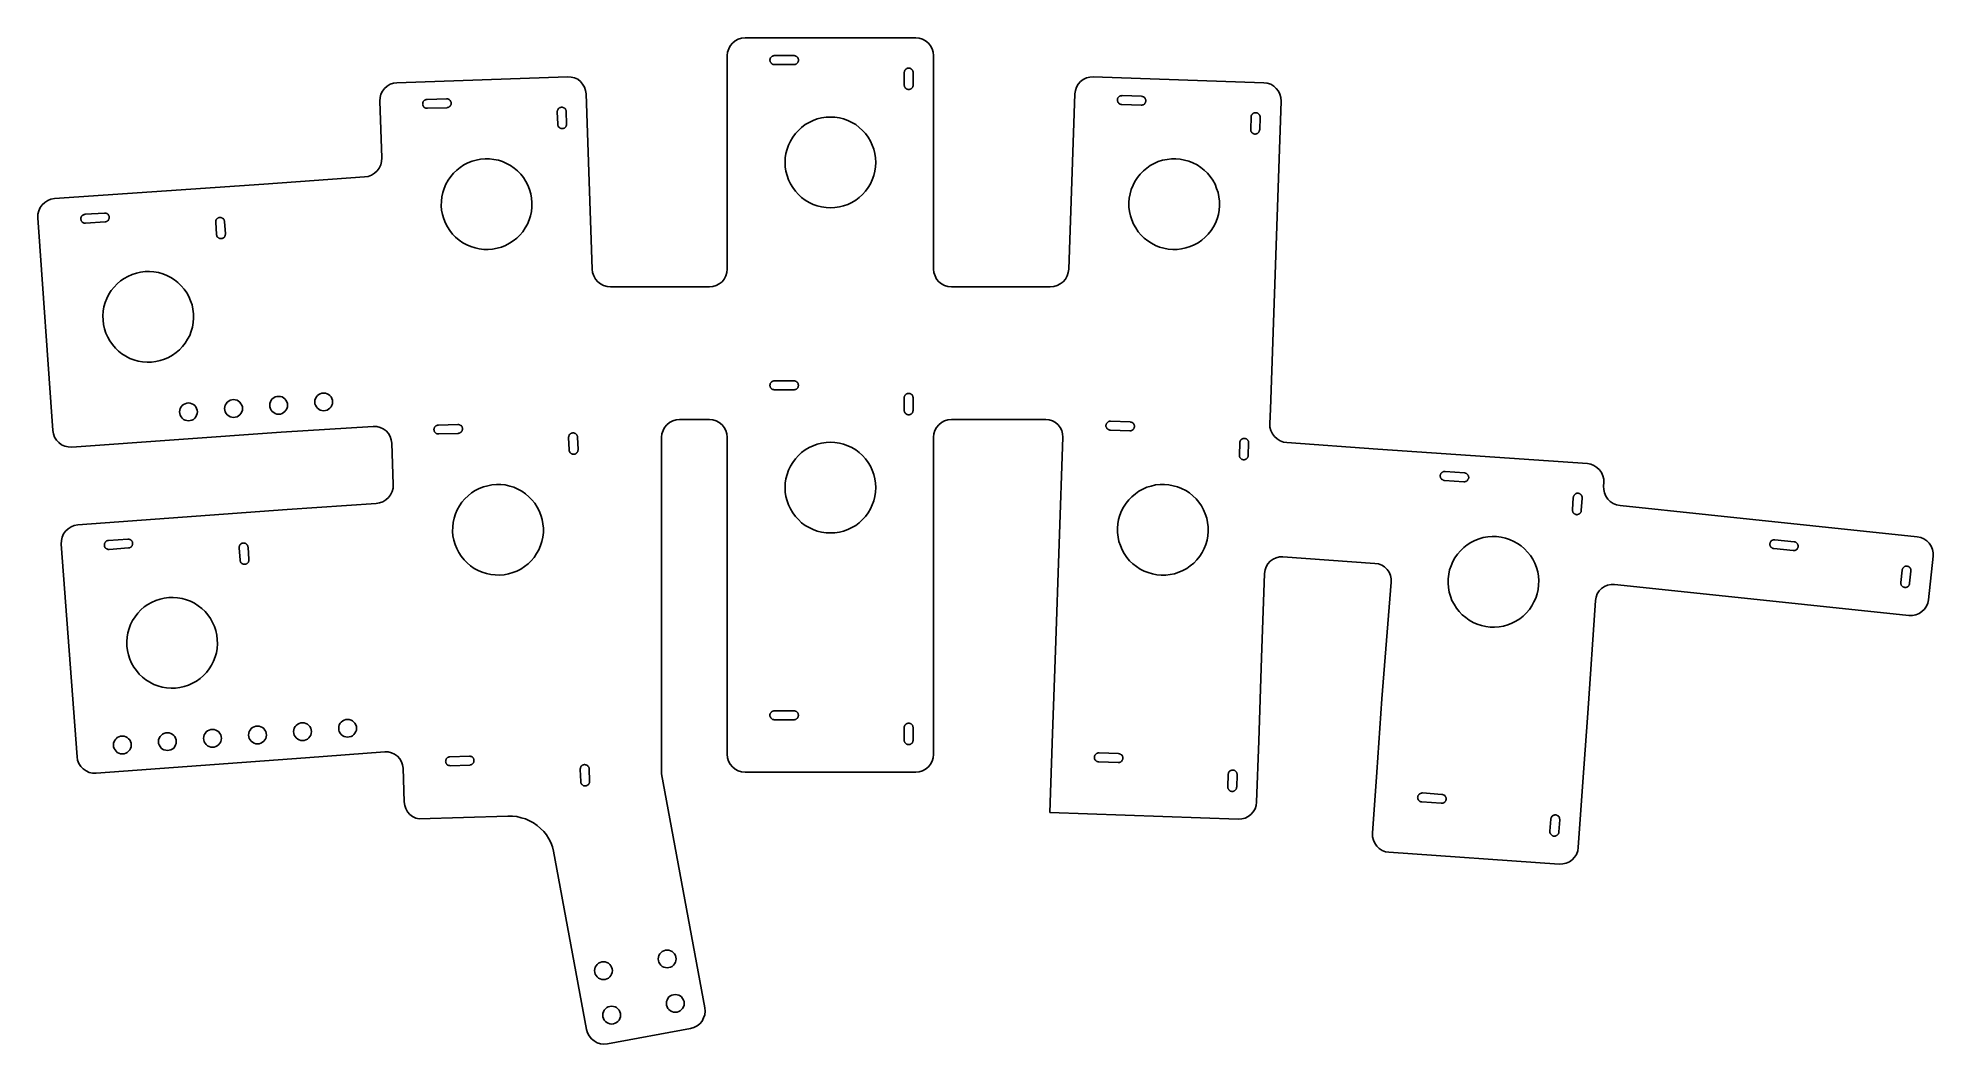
# Model space of a CAD drawing. Extents: x -45 to 62, y -37 to 20.
import ezdxf

# ---------------------------------------------------------------- set-up
doc = ezdxf.new("R2010")
doc.units = 0

msp = doc.modelspace()

# ---------------------------------------------------------------- linework, layer by layer
for p, q in [((-5.63, 19.09), (-5.51, 19.25)), ((-5.51, 19.25), (-5.36, 19.37)), ((-5.36, 19.37), (-5.18, 19.46)), ((-5.18, 19.46), (-5, 19.52)), ((-4.8, 19.54), (-5, 19.52)), ((-4.8, 19.54), (4.8, 19.54)), ((4.8, 19.54), (4.99, 19.52)), ((5.18, 19.46), (4.99, 19.52)), ((5.35, 19.37), (5.18, 19.46)), ((5.51, 19.25), (5.35, 19.37)), ((5.63, 19.09), (5.51, 19.25)), ((-5.8, 18.54), (-5.78, 18.73)), ((-5.8, 6.54), (-5.8, 18.54)), ((-5.78, 18.73), (-5.72, 18.92)), ((-5.72, 18.92), (-5.63, 19.09)), ((-3.4, 18.31), (-3.39, 18.34)), ((-3.4, 18.29), (-3.4, 18.31)), ((-3.4, 18.29), (-3.4, 18.26)), ((-3.4, 18.26), (-3.39, 18.24)), ((-3.38, 18.38), (-3.39, 18.36)), ((-3.39, 18.36), (-3.39, 18.34)), ((-3.39, 18.21), (-3.39, 18.24)), ((-3.38, 18.19), (-3.39, 18.21)), ((-3.38, 18.38), (-3.37, 18.41)), ((-3.37, 18.17), (-3.38, 18.19)), ((-3.36, 18.43), (-3.37, 18.41)), ((-3.36, 18.15), (-3.37, 18.17)), ((-3.34, 18.45), (-3.36, 18.43)), ((-3.34, 18.13), (-3.36, 18.15)), ((-3.33, 18.46), (-3.34, 18.45)), ((-3.33, 18.11), (-3.34, 18.13)), ((-3.33, 18.46), (-3.31, 18.48)), ((-3.29, 18.5), (-3.31, 18.48)), ((-3.27, 18.51), (-3.29, 18.5)), ((-3.27, 18.51), (-3.25, 18.52)), ((-3.25, 18.52), (-3.22, 18.53)), ((-3.22, 18.53), (-3.2, 18.53)), ((-3.17, 18.54), (-3.2, 18.53)), ((-3.17, 18.54), (-3.14, 18.54)), ((-2.05, 18.54), (-3.14, 18.54)), ((-2.03, 18.54), (-2.05, 18.54)), ((-2.03, 18.54), (-2, 18.53)), ((-1.98, 18.53), (-2, 18.53)), ((-1.95, 18.52), (-1.98, 18.53)), ((-1.95, 18.52), (-1.93, 18.51)), ((-1.93, 18.51), (-1.91, 18.5)), ((-1.91, 18.5), (-1.89, 18.48)), ((-1.89, 18.48), (-1.87, 18.46)), ((-1.87, 18.46), (-1.86, 18.45)), ((-1.87, 18.11), (-1.86, 18.13)), ((-1.86, 18.45), (-1.84, 18.43)), ((-1.86, 18.13), (-1.84, 18.15)), ((-1.84, 18.43), (-1.83, 18.41)), ((-1.84, 18.15), (-1.83, 18.17)), ((-1.83, 18.41), (-1.82, 18.38)), ((-1.83, 18.17), (-1.82, 18.19)), ((-1.81, 18.36), (-1.82, 18.38)), ((-1.81, 18.21), (-1.82, 18.19)), ((-1.81, 18.36), (-1.8, 18.34)), ((-1.81, 18.21), (-1.8, 18.24)), ((-1.8, 18.34), (-1.8, 18.31)), ((-1.8, 18.31), (-1.8, 18.29)), ((-1.8, 18.29), (-1.8, 18.26)), ((-1.8, 18.26), (-1.8, 18.24)), ((5.72, 18.92), (5.63, 19.09)), ((5.78, 18.73), (5.72, 18.92)), ((5.8, 18.54), (5.78, 18.73)), ((5.8, 6.54), (5.8, 18.54)), ((-24.37, 17.02), (-14.78, 17.35)), ((-14.78, 17.35), (-14.58, 17.34)), ((-14.39, 17.29), (-14.58, 17.34)), ((-14.21, 17.21), (-14.39, 17.29)), ((-14.06, 17.09), (-14.21, 17.21)), ((-13.93, 16.94), (-14.06, 17.09)), ((-3.31, 18.09), (-3.33, 18.11)), ((-3.29, 18.08), (-3.31, 18.09)), ((-3.27, 18.07), (-3.29, 18.08)), ((-3.25, 18.06), (-3.27, 18.07)), ((-3.25, 18.06), (-3.22, 18.05)), ((-3.22, 18.05), (-3.2, 18.04)), ((-3.2, 18.04), (-3.17, 18.04)), ((-3.17, 18.04), (-3.14, 18.04)), ((-2.05, 18.04), (-3.14, 18.04)), ((-2.05, 18.04), (-2.03, 18.04)), ((-2.03, 18.04), (-2, 18.04)), ((-1.98, 18.05), (-2, 18.04)), ((-1.98, 18.05), (-1.95, 18.06)), ((-1.93, 18.07), (-1.95, 18.06)), ((-1.91, 18.08), (-1.93, 18.07)), ((-1.91, 18.08), (-1.89, 18.09)), ((-1.89, 18.09), (-1.87, 18.11)), ((4.16, 17.64), (4.15, 17.61)), ((4.15, 17.58), (4.15, 17.61)), ((4.15, 17.58), (4.15, 16.89)), ((4.17, 17.68), (4.16, 17.66)), ((4.16, 17.66), (4.16, 17.64)), ((4.18, 17.7), (4.17, 17.68)), ((4.18, 17.7), (4.19, 17.73)), ((4.19, 17.73), (4.21, 17.75)), ((4.22, 17.76), (4.21, 17.75)), ((4.24, 17.78), (4.22, 17.76)), ((4.24, 17.78), (4.26, 17.79)), ((4.28, 17.81), (4.26, 17.79)), ((4.28, 17.81), (4.3, 17.82)), ((4.33, 17.83), (4.3, 17.82)), ((4.33, 17.83), (4.35, 17.83)), ((4.35, 17.83), (4.38, 17.84)), ((4.38, 17.84), (4.4, 17.84)), ((4.4, 17.84), (4.42, 17.84)), ((4.45, 17.83), (4.42, 17.84)), ((4.47, 17.83), (4.45, 17.83)), ((4.47, 17.83), (4.5, 17.82)), ((4.5, 17.82), (4.52, 17.81)), ((4.54, 17.79), (4.52, 17.81)), ((4.56, 17.78), (4.54, 17.79)), ((4.58, 17.76), (4.56, 17.78)), ((4.58, 17.76), (4.59, 17.75)), ((4.61, 17.73), (4.59, 17.75)), ((4.62, 17.7), (4.61, 17.73)), ((4.62, 17.7), (4.63, 17.68)), ((4.63, 17.68), (4.64, 17.66)), ((4.65, 17.64), (4.64, 17.66)), ((4.65, 17.64), (4.65, 17.61)), ((4.65, 17.61), (4.65, 17.58)), ((4.65, 16.89), (4.65, 17.58)), ((13.93, 16.94), (14.06, 17.09)), ((14.06, 17.09), (14.21, 17.2)), ((14.21, 17.2), (14.39, 17.29)), ((14.39, 17.29), (14.58, 17.34)), ((14.77, 17.35), (14.58, 17.34)), ((14.77, 17.35), (24.37, 17.02)), ((-25.33, 15.99), (-25.32, 16.18)), ((-25.33, 15.99), (-25.22, 12.79)), ((-25.27, 16.37), (-25.32, 16.18)), ((-25.18, 16.55), (-25.27, 16.37)), ((-25.07, 16.7), (-25.18, 16.55)), ((-24.92, 16.83), (-25.07, 16.7)), ((-24.75, 16.93), (-24.92, 16.83)), ((-24.56, 16.99), (-24.75, 16.93)), ((-24.37, 17.02), (-24.56, 16.99)), ((-22.86, 16), (-22.87, 15.98)), ((-22.86, 16), (-22.84, 16.01)), ((-22.82, 16.03), (-22.84, 16.01)), ((-22.8, 16.04), (-22.82, 16.03)), ((-22.8, 16.04), (-22.78, 16.05)), ((-22.78, 16.05), (-22.76, 16.06)), ((-22.76, 16.06), (-22.73, 16.07)), ((-22.71, 16.07), (-22.73, 16.07)), ((-22.71, 16.07), (-22.68, 16.08)), ((-21.59, 16.11), (-22.68, 16.08)), ((-21.56, 16.11), (-21.59, 16.11)), ((-21.56, 16.11), (-21.54, 16.11)), ((-21.51, 16.11), (-21.54, 16.11)), ((-21.49, 16.1), (-21.51, 16.11)), ((-21.49, 16.1), (-21.47, 16.09)), ((-21.47, 16.09), (-21.44, 16.08)), ((-21.44, 16.08), (-21.42, 16.06)), ((-21.42, 16.06), (-21.41, 16.05)), ((-21.41, 16.05), (-21.39, 16.03)), ((-21.39, 16.03), (-21.37, 16.01)), ((-21.37, 16.01), (-21.36, 15.99)), ((-21.36, 15.99), (-21.35, 15.97)), ((-13.83, 16.77), (-13.93, 16.94)), ((-13.77, 16.58), (-13.83, 16.77)), ((-13.74, 16.39), (-13.77, 16.58)), ((-13.4, 6.54), (-13.74, 16.39)), ((4.15, 16.86), (4.15, 16.89)), ((4.16, 16.84), (4.15, 16.86)), ((4.16, 16.81), (4.16, 16.84)), ((4.16, 16.81), (4.17, 16.79)), ((4.17, 16.79), (4.18, 16.77)), ((4.18, 16.77), (4.19, 16.75)), ((4.19, 16.75), (4.21, 16.73)), ((4.22, 16.71), (4.21, 16.73)), ((4.22, 16.71), (4.22, 16.71)), ((4.22, 16.71), (4.24, 16.69)), ((4.24, 16.69), (4.26, 16.68)), ((4.26, 16.68), (4.28, 16.67)), ((4.28, 16.67), (4.3, 16.66)), ((4.33, 16.65), (4.3, 16.66)), ((4.35, 16.64), (4.33, 16.65)), ((4.35, 16.64), (4.38, 16.64)), ((4.38, 16.64), (4.4, 16.64)), ((4.42, 16.64), (4.4, 16.64)), ((4.42, 16.64), (4.45, 16.64)), ((4.45, 16.64), (4.47, 16.65)), ((4.5, 16.66), (4.47, 16.65)), ((4.52, 16.67), (4.5, 16.66)), ((4.52, 16.67), (4.54, 16.68)), ((4.56, 16.69), (4.54, 16.68)), ((4.58, 16.71), (4.56, 16.69)), ((4.58, 16.71), (4.59, 16.73)), ((4.59, 16.73), (4.61, 16.75)), ((4.61, 16.75), (4.62, 16.77)), ((4.63, 16.79), (4.62, 16.77)), ((4.64, 16.81), (4.63, 16.79)), ((4.64, 16.81), (4.65, 16.84)), ((4.65, 16.86), (4.65, 16.89)), ((4.65, 16.86), (4.65, 16.84)), ((13.4, 6.54), (13.74, 16.39)), ((13.74, 16.39), (13.77, 16.58)), ((13.77, 16.58), (13.83, 16.77)), ((13.83, 16.77), (13.93, 16.94)), ((16.13, 16.08), (16.14, 16.1)), ((16.13, 16.05), (16.13, 16.08)), ((16.13, 16.05), (16.13, 16.03)), ((16.13, 16.03), (16.13, 16.01)), ((16.14, 15.98), (16.13, 16.01)), ((16.15, 16.15), (16.14, 16.13)), ((16.14, 16.13), (16.14, 16.1)), ((16.15, 16.15), (16.16, 16.17)), ((16.18, 16.19), (16.16, 16.17)), ((16.19, 16.21), (16.18, 16.19)), ((16.21, 16.23), (16.19, 16.21)), ((16.21, 16.23), (16.23, 16.24)), ((16.25, 16.26), (16.23, 16.24)), ((16.27, 16.27), (16.25, 16.26)), ((16.27, 16.27), (16.29, 16.28)), ((16.29, 16.28), (16.32, 16.29)), ((16.32, 16.29), (16.34, 16.29)), ((16.36, 16.29), (16.34, 16.29)), ((16.36, 16.29), (16.39, 16.3)), ((17.48, 16.26), (16.39, 16.3)), ((17.51, 16.25), (17.48, 16.26)), ((17.51, 16.25), (17.54, 16.25)), ((17.56, 16.24), (17.54, 16.25)), ((17.58, 16.23), (17.56, 16.24)), ((17.58, 16.23), (17.6, 16.22)), ((17.6, 16.22), (17.63, 16.21)), ((17.63, 16.21), (17.64, 16.19)), ((17.64, 16.19), (17.66, 16.18)), ((17.66, 16.18), (17.68, 16.16)), ((17.68, 16.16), (17.69, 16.14)), ((17.69, 16.14), (17.7, 16.12)), ((17.7, 16.12), (17.71, 16.09)), ((17.72, 16.07), (17.71, 16.09)), ((17.72, 16.07), (17.73, 16.05)), ((17.73, 16.05), (17.73, 16.02)), ((17.73, 16.02), (17.73, 16)), ((17.73, 16), (17.73, 15.97)), ((24.37, 17.02), (24.56, 16.99)), ((24.75, 16.93), (24.56, 16.99)), ((24.92, 16.83), (24.75, 16.93)), ((24.88, 2.99), (25.33, 15.98)), ((25.06, 16.7), (24.92, 16.83)), ((25.18, 16.55), (25.06, 16.7)), ((25.27, 16.37), (25.18, 16.55)), ((25.32, 16.18), (25.27, 16.37)), ((25.33, 15.98), (25.32, 16.18)), ((-22.93, 15.82), (-22.92, 15.84)), ((-22.93, 15.82), (-22.92, 15.79)), ((-22.91, 15.91), (-22.92, 15.89)), ((-22.92, 15.89), (-22.92, 15.87)), ((-22.92, 15.84), (-22.92, 15.87)), ((-22.92, 15.79), (-22.92, 15.77)), ((-22.91, 15.75), (-22.92, 15.77)), ((-22.91, 15.91), (-22.9, 15.94)), ((-22.9, 15.72), (-22.91, 15.75)), ((-22.89, 15.96), (-22.9, 15.94)), ((-22.89, 15.7), (-22.9, 15.72)), ((-22.87, 15.98), (-22.89, 15.96)), ((-22.88, 15.68), (-22.89, 15.7)), ((-22.86, 15.66), (-22.88, 15.68)), ((-22.85, 15.64), (-22.86, 15.66)), ((-22.83, 15.63), (-22.85, 15.64)), ((-22.81, 15.61), (-22.83, 15.63)), ((-22.79, 15.6), (-22.81, 15.61)), ((-22.76, 15.59), (-22.79, 15.6)), ((-22.76, 15.59), (-22.74, 15.59)), ((-22.74, 15.59), (-22.72, 15.58)), ((-22.72, 15.58), (-22.69, 15.58)), ((-22.69, 15.58), (-22.66, 15.58)), ((-21.57, 15.61), (-22.66, 15.58)), ((-21.57, 15.61), (-21.54, 15.62)), ((-21.54, 15.62), (-21.52, 15.62)), ((-21.5, 15.63), (-21.52, 15.62)), ((-21.5, 15.63), (-21.47, 15.64)), ((-21.45, 15.65), (-21.47, 15.64)), ((-21.43, 15.66), (-21.45, 15.65)), ((-21.43, 15.66), (-21.41, 15.68)), ((-21.41, 15.68), (-21.39, 15.69)), ((-21.39, 15.69), (-21.38, 15.71)), ((-21.38, 15.71), (-21.36, 15.73)), ((-21.36, 15.73), (-21.35, 15.75)), ((-21.34, 15.95), (-21.35, 15.97)), ((-21.35, 15.75), (-21.34, 15.78)), ((-21.34, 15.95), (-21.33, 15.92)), ((-21.33, 15.8), (-21.34, 15.78)), ((-21.33, 15.92), (-21.33, 15.9)), ((-21.33, 15.9), (-21.33, 15.87)), ((-21.33, 15.87), (-21.33, 15.85)), ((-21.33, 15.85), (-21.33, 15.82)), ((-21.33, 15.8), (-21.33, 15.82)), ((-15.35, 15.43), (-15.36, 15.41)), ((-15.36, 15.38), (-15.36, 15.41)), ((-15.36, 15.38), (-15.33, 14.69)), ((-15.34, 15.48), (-15.35, 15.45)), ((-15.35, 15.45), (-15.35, 15.43)), ((-15.33, 15.5), (-15.34, 15.48)), ((-15.33, 15.5), (-15.32, 15.52)), ((-15.32, 15.52), (-15.3, 15.54)), ((-15.29, 15.56), (-15.3, 15.54)), ((-15.27, 15.58), (-15.29, 15.56)), ((-15.27, 15.58), (-15.25, 15.59)), ((-15.23, 15.61), (-15.25, 15.59)), ((-15.23, 15.61), (-15.21, 15.62)), ((-15.19, 15.63), (-15.21, 15.62)), ((-15.19, 15.63), (-15.16, 15.63)), ((-15.16, 15.63), (-15.14, 15.64)), ((-15.14, 15.64), (-15.11, 15.64)), ((-15.11, 15.64), (-15.09, 15.64)), ((-15.07, 15.64), (-15.09, 15.64)), ((-15.04, 15.63), (-15.07, 15.64)), ((-15.04, 15.63), (-15.02, 15.62)), ((-15.02, 15.62), (-15, 15.61)), ((-14.97, 15.6), (-15, 15.61)), ((-14.95, 15.59), (-14.97, 15.6)), ((-14.94, 15.57), (-14.95, 15.59)), ((-14.94, 15.57), (-14.92, 15.56)), ((-14.9, 15.54), (-14.92, 15.56)), ((-14.89, 15.52), (-14.9, 15.54)), ((-14.89, 15.52), (-14.88, 15.49)), ((-14.88, 15.49), (-14.87, 15.47)), ((-14.86, 15.45), (-14.87, 15.47)), ((-14.86, 15.45), (-14.86, 15.42)), ((-14.86, 15.42), (-14.86, 15.39)), ((-14.83, 14.7), (-14.86, 15.39)), ((-0.98, 14.89), (-0.74, 14.98)), ((-0.5, 15.04), (-0.74, 14.98)), ((-0.5, 15.04), (-0.25, 15.08)), ((0, 15.09), (-0.25, 15.08)), ((0, 15.09), (0.25, 15.08)), ((0.5, 15.04), (0.25, 15.08)), ((0.5, 15.04), (0.74, 14.98)), ((0.98, 14.89), (0.74, 14.98)), ((16.15, 15.96), (16.14, 15.98)), ((16.16, 15.94), (16.15, 15.96)), ((16.17, 15.91), (16.16, 15.94)), ((16.18, 15.89), (16.17, 15.91)), ((16.2, 15.88), (16.18, 15.89)), ((16.22, 15.86), (16.2, 15.88)), ((16.23, 15.84), (16.22, 15.86)), ((16.25, 15.83), (16.23, 15.84)), ((16.28, 15.82), (16.25, 15.83)), ((16.28, 15.82), (16.3, 15.81)), ((16.3, 15.81), (16.32, 15.8)), ((16.32, 15.8), (16.35, 15.8)), ((16.35, 15.8), (16.38, 15.8)), ((17.47, 15.76), (16.38, 15.8)), ((17.47, 15.76), (17.5, 15.76)), ((17.5, 15.76), (17.52, 15.76)), ((17.54, 15.77), (17.52, 15.76)), ((17.54, 15.77), (17.57, 15.77)), ((17.59, 15.78), (17.57, 15.77)), ((17.61, 15.79), (17.59, 15.78)), ((17.61, 15.79), (17.63, 15.81)), ((17.63, 15.81), (17.65, 15.82)), ((17.65, 15.82), (17.67, 15.84)), ((17.67, 15.84), (17.68, 15.86)), ((17.68, 15.86), (17.7, 15.88)), ((17.7, 15.88), (17.71, 15.9)), ((17.72, 15.93), (17.71, 15.9)), ((17.73, 15.97), (17.72, 15.95)), ((17.72, 15.93), (17.72, 15.95)), ((23.65, 15.09), (23.63, 14.4)), ((23.66, 15.14), (23.65, 15.12)), ((23.65, 15.09), (23.65, 15.12)), ((23.67, 15.19), (23.66, 15.16)), ((23.66, 15.16), (23.66, 15.14)), ((23.69, 15.21), (23.67, 15.19)), ((23.69, 15.21), (23.7, 15.23)), ((23.7, 15.23), (23.71, 15.25)), ((23.73, 15.26), (23.71, 15.25)), ((23.75, 15.28), (23.73, 15.26)), ((23.75, 15.28), (23.77, 15.29)), ((23.79, 15.31), (23.77, 15.29)), ((23.79, 15.31), (23.81, 15.32)), ((23.84, 15.32), (23.81, 15.32)), ((23.84, 15.32), (23.86, 15.33)), ((23.86, 15.33), (23.89, 15.33)), ((23.89, 15.33), (23.91, 15.33)), ((23.91, 15.33), (23.93, 15.33)), ((23.96, 15.33), (23.93, 15.33)), ((23.98, 15.32), (23.96, 15.33)), ((23.98, 15.32), (24, 15.31)), ((24, 15.31), (24.03, 15.3)), ((24.05, 15.28), (24.03, 15.3)), ((24.07, 15.27), (24.05, 15.28)), ((24.08, 15.25), (24.07, 15.27)), ((24.08, 15.25), (24.1, 15.23)), ((24.11, 15.21), (24.1, 15.23)), ((24.13, 15.19), (24.11, 15.21)), ((24.13, 15.19), (24.14, 15.17)), ((24.13, 14.38), (24.15, 15.07)), ((24.14, 15.17), (24.14, 15.15)), ((24.15, 15.12), (24.14, 15.15)), ((24.15, 15.12), (24.15, 15.1)), ((24.15, 15.1), (24.15, 15.07)), ((-15.33, 14.66), (-15.33, 14.69)), ((-15.32, 14.63), (-15.33, 14.66)), ((-15.32, 14.61), (-15.32, 14.63)), ((-15.32, 14.61), (-15.31, 14.59)), ((-15.31, 14.59), (-15.3, 14.57)), ((-15.3, 14.57), (-15.28, 14.54)), ((-15.28, 14.54), (-15.27, 14.53)), ((-15.26, 14.51), (-15.27, 14.53)), ((-15.26, 14.51), (-15.25, 14.51)), ((-15.25, 14.51), (-15.23, 14.49)), ((-15.23, 14.49), (-15.21, 14.48)), ((-15.21, 14.48), (-15.19, 14.47)), ((-15.19, 14.47), (-15.17, 14.46)), ((-15.15, 14.45), (-15.17, 14.46)), ((-15.12, 14.44), (-15.15, 14.45)), ((-15.12, 14.44), (-15.1, 14.44)), ((-15.1, 14.44), (-15.07, 14.44)), ((-15.05, 14.44), (-15.07, 14.44)), ((-15.05, 14.44), (-15.02, 14.45)), ((-15.02, 14.45), (-15, 14.45)), ((-14.98, 14.46), (-15, 14.45)), ((-14.96, 14.47), (-14.98, 14.46)), ((-14.96, 14.47), (-14.94, 14.49)), ((-14.92, 14.5), (-14.94, 14.49)), ((-14.9, 14.52), (-14.92, 14.5)), ((-14.9, 14.52), (-14.88, 14.54)), ((-14.88, 14.54), (-14.87, 14.56)), ((-14.87, 14.56), (-14.86, 14.58)), ((-14.85, 14.6), (-14.86, 14.58)), ((-14.84, 14.63), (-14.85, 14.6)), ((-14.84, 14.63), (-14.83, 14.65)), ((-14.83, 14.67), (-14.83, 14.7)), ((-14.83, 14.67), (-14.83, 14.65)), ((-2.12, 13.96), (-2.25, 13.74)), ((-2.12, 13.96), (-1.97, 14.16)), ((-1.97, 14.16), (-1.8, 14.34)), ((-1.8, 14.34), (-1.62, 14.51)), ((-1.42, 14.66), (-1.62, 14.51)), ((-1.42, 14.66), (-1.2, 14.79)), ((-0.98, 14.89), (-1.2, 14.79)), ((0.98, 14.89), (1.2, 14.79)), ((1.42, 14.66), (1.2, 14.79)), ((1.42, 14.66), (1.62, 14.51)), ((1.62, 14.51), (1.8, 14.34)), ((1.8, 14.34), (1.97, 14.16)), ((2.12, 13.96), (1.97, 14.16)), ((2.12, 13.96), (2.25, 13.74)), ((23.63, 14.37), (23.63, 14.4)), ((23.63, 14.34), (23.63, 14.37)), ((23.64, 14.32), (23.63, 14.34)), ((23.64, 14.32), (23.64, 14.3)), ((23.64, 14.3), (23.65, 14.27)), ((23.65, 14.27), (23.66, 14.25)), ((23.66, 14.25), (23.68, 14.23)), ((23.69, 14.22), (23.68, 14.23)), ((23.69, 14.22), (23.69, 14.21)), ((23.69, 14.21), (23.71, 14.2)), ((23.71, 14.2), (23.73, 14.18)), ((23.73, 14.18), (23.75, 14.17)), ((23.75, 14.17), (23.77, 14.16)), ((23.8, 14.15), (23.77, 14.16)), ((23.82, 14.14), (23.8, 14.15)), ((23.82, 14.14), (23.84, 14.13)), ((23.84, 14.13), (23.87, 14.13)), ((23.89, 14.13), (23.87, 14.13)), ((23.89, 14.13), (23.92, 14.14)), ((23.92, 14.14), (23.94, 14.14)), ((23.96, 14.15), (23.94, 14.14)), ((23.99, 14.16), (23.96, 14.15)), ((23.99, 14.16), (24.01, 14.17)), ((24.03, 14.18), (24.01, 14.17)), ((24.05, 14.2), (24.03, 14.18)), ((24.05, 14.2), (24.06, 14.22)), ((24.06, 14.22), (24.08, 14.24)), ((24.08, 14.24), (24.09, 14.26)), ((24.1, 14.28), (24.09, 14.26)), ((24.11, 14.3), (24.1, 14.28)), ((24.11, 14.3), (24.12, 14.33)), ((24.12, 14.35), (24.13, 14.38)), ((24.12, 14.35), (24.12, 14.33)), ((-25.22, 12.79), (-25.23, 12.59)), ((-2.55, 12.54), (-2.54, 12.79)), ((-2.5, 13.04), (-2.54, 12.79)), ((-2.5, 13.04), (-2.44, 13.28)), ((-2.36, 13.51), (-2.44, 13.28)), ((-2.36, 13.51), (-2.25, 13.74)), ((2.35, 13.51), (2.25, 13.74)), ((2.44, 13.28), (2.35, 13.51)), ((2.44, 13.28), (2.5, 13.04)), ((2.54, 12.79), (2.5, 13.04)), ((2.54, 12.79), (2.55, 12.54)), ((-31.86, 11.32), (-26.19, 11.72)), ((-26.19, 11.72), (-25.99, 11.75)), ((-25.99, 11.75), (-25.81, 11.82)), ((-25.81, 11.82), (-25.64, 11.93)), ((-25.64, 11.93), (-25.49, 12.06)), ((-25.49, 12.06), (-25.37, 12.22)), ((-25.37, 12.22), (-25.28, 12.4)), ((-25.28, 12.4), (-25.23, 12.59)), ((-21.5, 11.53), (-21.35, 11.74)), ((-21.35, 11.74), (-21.19, 11.93)), ((-21.19, 11.93), (-21.01, 12.11)), ((-20.82, 12.26), (-21.01, 12.11)), ((-20.82, 12.26), (-20.61, 12.4)), ((-20.39, 12.51), (-20.61, 12.4)), ((-20.39, 12.51), (-20.15, 12.6)), ((-19.91, 12.67), (-20.15, 12.6)), ((-19.91, 12.67), (-19.67, 12.72)), ((-19.42, 12.74), (-19.67, 12.72)), ((-19.42, 12.74), (-19.17, 12.74)), ((-18.92, 12.71), (-19.17, 12.74)), ((-18.92, 12.71), (-18.67, 12.66)), ((-18.44, 12.58), (-18.67, 12.66)), ((-18.44, 12.58), (-18.21, 12.48)), ((-17.99, 12.36), (-18.21, 12.48)), ((-17.99, 12.36), (-17.78, 12.22)), ((-17.78, 12.22), (-17.59, 12.06)), ((-17.59, 12.06), (-17.41, 11.88)), ((-17.26, 11.68), (-17.41, 11.88)), ((-2.55, 12.54), (-2.54, 12.29)), ((-2.5, 12.04), (-2.54, 12.29)), ((-2.5, 12.04), (-2.44, 11.8)), ((-2.36, 11.56), (-2.44, 11.8)), ((2.35, 11.56), (2.44, 11.8)), ((2.5, 12.04), (2.44, 11.8)), ((2.54, 12.29), (2.5, 12.04)), ((2.54, 12.29), (2.55, 12.54)), ((17.26, 11.68), (17.41, 11.88)), ((17.41, 11.88), (17.59, 12.06)), ((17.59, 12.06), (17.78, 12.22)), ((17.98, 12.36), (17.78, 12.22)), ((17.98, 12.36), (18.2, 12.48)), ((18.43, 12.58), (18.2, 12.48)), ((18.43, 12.58), (18.67, 12.66)), ((18.92, 12.71), (18.67, 12.66)), ((18.92, 12.71), (19.17, 12.74)), ((19.42, 12.74), (19.17, 12.74)), ((19.42, 12.74), (19.66, 12.72)), ((19.91, 12.67), (19.66, 12.72)), ((19.91, 12.67), (20.15, 12.6)), ((20.38, 12.51), (20.15, 12.6)), ((20.38, 12.51), (20.61, 12.4)), ((20.82, 12.26), (20.61, 12.4)), ((20.82, 12.26), (21.01, 12.1)), ((21.01, 12.1), (21.19, 11.93)), ((21.19, 11.93), (21.35, 11.74)), ((21.49, 11.53), (21.35, 11.74)), ((-31.86, 11.32), (-43.63, 10.5)), ((-21.85, 10.6), (-21.79, 10.85)), ((-21.72, 11.08), (-21.79, 10.85)), ((-21.72, 11.08), (-21.62, 11.31)), ((-21.5, 11.53), (-21.62, 11.31)), ((-17.26, 11.68), (-17.12, 11.47)), ((-17.01, 11.25), (-17.12, 11.47)), ((-16.92, 11.02), (-17.01, 11.25)), ((-16.92, 11.02), (-16.85, 10.78)), ((-16.8, 10.53), (-16.85, 10.78)), ((-2.25, 11.34), (-2.36, 11.56)), ((-2.25, 11.34), (-2.12, 11.12)), ((-1.97, 10.92), (-2.12, 11.12)), ((-1.97, 10.92), (-1.8, 10.74)), ((-1.8, 10.74), (-1.62, 10.57)), ((1.8, 10.74), (1.62, 10.57)), ((1.8, 10.74), (1.97, 10.92)), ((2.12, 11.12), (1.97, 10.92)), ((2.12, 11.12), (2.25, 11.34)), ((2.35, 11.56), (2.25, 11.34)), ((16.84, 10.78), (16.8, 10.53)), ((16.84, 10.78), (16.91, 11.02)), ((17.01, 11.25), (16.91, 11.02)), ((17.01, 11.25), (17.12, 11.47)), ((17.26, 11.68), (17.12, 11.47)), ((21.49, 11.53), (21.62, 11.31)), ((21.71, 11.08), (21.62, 11.31)), ((21.79, 10.85), (21.71, 11.08)), ((21.79, 10.85), (21.84, 10.6)), ((-44.55, 9.63), (-44.51, 9.82)), ((-44.55, 9.43), (-44.55, 9.63)), ((-44.51, 9.82), (-44.43, 10)), ((-44.43, 10), (-44.31, 10.16)), ((-44.31, 10.16), (-44.17, 10.29)), ((-44.17, 10.29), (-44, 10.4)), ((-44, 10.4), (-43.82, 10.47)), ((-43.63, 10.5), (-43.82, 10.47)), ((-42.03, 9.58), (-42, 9.59)), ((-42, 9.59), (-41.98, 9.6)), ((-41.98, 9.6), (-41.96, 9.61)), ((-41.93, 9.61), (-41.96, 9.61)), ((-41.93, 9.61), (-41.9, 9.62)), ((-40.82, 9.69), (-41.9, 9.62)), ((-40.79, 9.69), (-40.82, 9.69)), ((-40.79, 9.69), (-40.76, 9.69)), ((-40.74, 9.69), (-40.76, 9.69)), ((-40.72, 9.68), (-40.74, 9.69)), ((-40.72, 9.68), (-40.69, 9.67)), ((-40.69, 9.67), (-40.67, 9.66)), ((-40.67, 9.66), (-40.65, 9.65)), ((-40.65, 9.65), (-40.63, 9.63)), ((-40.63, 9.63), (-40.61, 9.62)), ((-40.61, 9.62), (-40.6, 9.6)), ((-40.6, 9.6), (-40.58, 9.58)), ((-21.88, 10.1), (-21.87, 10.35)), ((-21.88, 10.1), (-21.86, 9.85)), ((-21.85, 10.6), (-21.87, 10.35)), ((-21.81, 9.61), (-21.86, 9.85)), ((-21.81, 9.61), (-21.74, 9.37)), ((-16.81, 9.78), (-16.86, 9.54)), ((-16.78, 10.03), (-16.81, 9.78)), ((-16.8, 10.53), (-16.78, 10.28)), ((-16.78, 10.03), (-16.78, 10.28)), ((-1.62, 10.57), (-1.42, 10.42)), ((-1.2, 10.29), (-1.42, 10.42)), ((-1.2, 10.29), (-0.98, 10.18)), ((-0.98, 10.18), (-0.74, 10.1)), ((-0.5, 10.04), (-0.74, 10.1)), ((-0.5, 10.04), (-0.25, 10)), ((0, 9.99), (-0.25, 10)), ((0, 9.99), (0.25, 10)), ((0.5, 10.04), (0.25, 10)), ((0.5, 10.04), (0.74, 10.1)), ((0.97, 10.18), (0.74, 10.1)), ((1.2, 10.29), (0.97, 10.18)), ((1.2, 10.29), (1.42, 10.42)), ((1.62, 10.57), (1.42, 10.42)), ((16.78, 10.28), (16.8, 10.53)), ((16.78, 10.28), (16.78, 10.03)), ((16.81, 9.78), (16.78, 10.03)), ((16.81, 9.78), (16.86, 9.54)), ((21.81, 9.61), (21.74, 9.37)), ((21.85, 9.85), (21.81, 9.61)), ((21.87, 10.35), (21.84, 10.6)), ((21.85, 9.85), (21.87, 10.1)), ((21.87, 10.35), (21.87, 10.1)), ((-43.72, -2.54), (-44.55, 9.43)), ((-42.13, 9.45), (-42.14, 9.42)), ((-42.14, 9.42), (-42.14, 9.4)), ((-42.14, 9.37), (-42.14, 9.4)), ((-42.14, 9.35), (-42.14, 9.37)), ((-42.14, 9.35), (-42.14, 9.33)), ((-42.14, 9.33), (-42.13, 9.3)), ((-42.13, 9.45), (-42.12, 9.47)), ((-42.13, 9.28), (-42.13, 9.3)), ((-42.12, 9.26), (-42.13, 9.28)), ((-42.11, 9.49), (-42.12, 9.47)), ((-42.1, 9.23), (-42.12, 9.26)), ((-42.1, 9.51), (-42.11, 9.49)), ((-42.08, 9.53), (-42.1, 9.51)), ((-42.09, 9.21), (-42.1, 9.23)), ((-42.07, 9.2), (-42.09, 9.21)), ((-42.08, 9.53), (-42.06, 9.55)), ((-42.06, 9.18), (-42.07, 9.2)), ((-42.05, 9.56), (-42.06, 9.55)), ((-42.04, 9.16), (-42.06, 9.18)), ((-42.03, 9.58), (-42.05, 9.56)), ((-42.02, 9.15), (-42.04, 9.16)), ((-41.99, 9.14), (-42.02, 9.15)), ((-41.97, 9.13), (-41.99, 9.14)), ((-41.97, 9.13), (-41.95, 9.12)), ((-41.95, 9.12), (-41.92, 9.12)), ((-41.92, 9.12), (-41.9, 9.12)), ((-41.9, 9.12), (-41.87, 9.12)), ((-40.78, 9.19), (-41.87, 9.12)), ((-40.78, 9.19), (-40.75, 9.2)), ((-40.75, 9.2), (-40.73, 9.2)), ((-40.71, 9.21), (-40.73, 9.2)), ((-40.71, 9.21), (-40.68, 9.22)), ((-40.66, 9.23), (-40.68, 9.22)), ((-40.64, 9.25), (-40.66, 9.23)), ((-40.64, 9.25), (-40.62, 9.26)), ((-40.62, 9.26), (-40.61, 9.28)), ((-40.61, 9.28), (-40.59, 9.3)), ((-40.59, 9.3), (-40.58, 9.32)), ((-40.58, 9.58), (-40.57, 9.56)), ((-40.58, 9.32), (-40.57, 9.34)), ((-40.56, 9.53), (-40.57, 9.56)), ((-40.57, 9.34), (-40.56, 9.36)), ((-40.56, 9.53), (-40.55, 9.51)), ((-40.55, 9.39), (-40.56, 9.36)), ((-40.55, 9.51), (-40.55, 9.49)), ((-40.55, 9.49), (-40.55, 9.46)), ((-40.55, 9.46), (-40.55, 9.44)), ((-40.55, 9.44), (-40.55, 9.41)), ((-40.55, 9.39), (-40.55, 9.41)), ((-34.55, 9.27), (-34.56, 9.25)), ((-34.56, 9.25), (-34.56, 9.23)), ((-34.56, 9.23), (-34.56, 9.2)), ((-34.56, 9.17), (-34.56, 9.2)), ((-34.56, 9.17), (-34.51, 8.48)), ((-34.54, 9.3), (-34.55, 9.27)), ((-34.54, 9.3), (-34.53, 9.32)), ((-34.53, 9.32), (-34.52, 9.34)), ((-34.5, 9.36), (-34.52, 9.34)), ((-34.48, 9.38), (-34.5, 9.36)), ((-34.48, 9.38), (-34.46, 9.39)), ((-34.44, 9.41), (-34.46, 9.39)), ((-34.44, 9.41), (-34.42, 9.42)), ((-34.4, 9.43), (-34.42, 9.42)), ((-34.4, 9.43), (-34.38, 9.44)), ((-34.38, 9.44), (-34.35, 9.44)), ((-34.35, 9.44), (-34.33, 9.44)), ((-34.33, 9.44), (-34.3, 9.44)), ((-34.28, 9.44), (-34.3, 9.44)), ((-34.26, 9.44), (-34.28, 9.44)), ((-34.26, 9.44), (-34.23, 9.43)), ((-34.23, 9.43), (-34.21, 9.42)), ((-34.19, 9.41), (-34.21, 9.42)), ((-34.17, 9.4), (-34.19, 9.41)), ((-34.15, 9.38), (-34.17, 9.4)), ((-34.15, 9.38), (-34.13, 9.37)), ((-34.11, 9.35), (-34.13, 9.37)), ((-34.1, 9.33), (-34.11, 9.35)), ((-34.1, 9.33), (-34.09, 9.31)), ((-34.09, 9.31), (-34.08, 9.28)), ((-34.07, 9.26), (-34.08, 9.28)), ((-34.07, 9.26), (-34.07, 9.24)), ((-34.07, 9.24), (-34.06, 9.21)), ((-34.01, 8.52), (-34.06, 9.21)), ((-21.65, 9.13), (-21.74, 9.37)), ((-21.53, 8.91), (-21.65, 9.13)), ((-21.53, 8.91), (-21.4, 8.7)), ((-21.24, 8.51), (-21.4, 8.7)), ((-17.46, 8.45), (-17.3, 8.64)), ((-17.16, 8.85), (-17.3, 8.64)), ((-17.16, 8.85), (-17.04, 9.07)), ((-16.94, 9.3), (-17.04, 9.07)), ((-16.94, 9.3), (-16.86, 9.54)), ((16.94, 9.3), (16.86, 9.54)), ((17.04, 9.07), (16.94, 9.3)), ((17.04, 9.07), (17.16, 8.85)), ((17.3, 8.64), (17.16, 8.85)), ((17.3, 8.64), (17.46, 8.45)), ((21.4, 8.7), (21.24, 8.51)), ((21.4, 8.7), (21.53, 8.91)), ((21.65, 9.13), (21.53, 8.91)), ((21.65, 9.13), (21.74, 9.37)), ((-34.51, 8.46), (-34.51, 8.48)), ((-34.5, 8.43), (-34.51, 8.46)), ((-34.5, 8.41), (-34.5, 8.43)), ((-34.5, 8.41), (-34.49, 8.39)), ((-34.49, 8.39), (-34.47, 8.36)), ((-34.47, 8.36), (-34.46, 8.34)), ((-34.46, 8.34), (-34.44, 8.33)), ((-34.43, 8.31), (-34.44, 8.33)), ((-34.43, 8.31), (-34.43, 8.31)), ((-34.43, 8.31), (-34.41, 8.29)), ((-34.41, 8.29), (-34.39, 8.28)), ((-34.39, 8.28), (-34.37, 8.27)), ((-34.37, 8.27), (-34.34, 8.26)), ((-34.32, 8.25), (-34.34, 8.26)), ((-34.29, 8.25), (-34.32, 8.25)), ((-34.29, 8.25), (-34.27, 8.25)), ((-34.27, 8.25), (-34.25, 8.25)), ((-34.22, 8.25), (-34.25, 8.25)), ((-34.22, 8.25), (-34.2, 8.26)), ((-34.2, 8.26), (-34.17, 8.26)), ((-34.15, 8.27), (-34.17, 8.26)), ((-34.13, 8.29), (-34.15, 8.27)), ((-34.13, 8.29), (-34.11, 8.3)), ((-34.09, 8.32), (-34.11, 8.3)), ((-34.07, 8.33), (-34.09, 8.32)), ((-34.07, 8.33), (-34.06, 8.35)), ((-34.06, 8.35), (-34.05, 8.37)), ((-34.05, 8.37), (-34.04, 8.39)), ((-34.03, 8.42), (-34.04, 8.39)), ((-34.02, 8.44), (-34.03, 8.42)), ((-34.01, 8.49), (-34.02, 8.47)), ((-34.02, 8.44), (-34.02, 8.47)), ((-34.01, 8.49), (-34.01, 8.52)), ((-21.24, 8.51), (-21.07, 8.33)), ((-21.07, 8.33), (-20.88, 8.17)), ((-20.88, 8.17), (-20.67, 8.02)), ((-20.45, 7.9), (-20.67, 8.02)), ((-20.45, 7.9), (-20.22, 7.8)), ((-20.22, 7.8), (-19.98, 7.73)), ((-19.74, 7.67), (-19.98, 7.73)), ((-19.74, 7.67), (-19.49, 7.65)), ((-19.24, 7.64), (-19.49, 7.65)), ((-19.24, 7.64), (-18.99, 7.66)), ((-18.74, 7.71), (-18.99, 7.66)), ((-18.74, 7.71), (-18.5, 7.78)), ((-18.27, 7.87), (-18.5, 7.78)), ((-18.05, 7.99), (-18.27, 7.87)), ((-18.05, 7.99), (-17.84, 8.12)), ((-17.64, 8.28), (-17.84, 8.12)), ((-17.46, 8.45), (-17.64, 8.28)), ((17.46, 8.45), (17.64, 8.28)), ((17.64, 8.28), (17.84, 8.12)), ((18.05, 7.99), (17.84, 8.12)), ((18.05, 7.99), (18.27, 7.87)), ((18.27, 7.87), (18.5, 7.78)), ((18.74, 7.71), (18.5, 7.78)), ((18.74, 7.71), (18.99, 7.66)), ((19.24, 7.64), (18.99, 7.66)), ((19.24, 7.64), (19.49, 7.65)), ((19.74, 7.67), (19.49, 7.65)), ((19.74, 7.67), (19.98, 7.73)), ((20.22, 7.8), (19.98, 7.73)), ((20.45, 7.9), (20.22, 7.8)), ((20.45, 7.9), (20.67, 8.02)), ((20.87, 8.16), (20.67, 8.02)), ((21.07, 8.33), (20.87, 8.16)), ((21.07, 8.33), (21.24, 8.51)), ((-38.53, 6.4), (-38.78, 6.37)), ((-38.53, 6.4), (-38.28, 6.4)), ((-38.03, 6.38), (-38.28, 6.4)), ((-13.4, 6.54), (-13.37, 6.34)), ((-5.8, 6.54), (-5.82, 6.34)), ((5.8, 6.54), (5.82, 6.34)), ((13.4, 6.54), (13.37, 6.34)), ((-40.56, 5.12), (-40.43, 5.33)), ((-40.43, 5.33), (-40.27, 5.53)), ((-40.27, 5.53), (-40.1, 5.71)), ((-39.91, 5.87), (-40.1, 5.71)), ((-39.91, 5.87), (-39.71, 6.01)), ((-39.49, 6.13), (-39.71, 6.01)), ((-39.49, 6.13), (-39.26, 6.23)), ((-39.02, 6.31), (-39.26, 6.23)), ((-39.02, 6.31), (-38.78, 6.37)), ((-38.03, 6.38), (-37.78, 6.34)), ((-37.54, 6.27), (-37.78, 6.34)), ((-37.54, 6.27), (-37.31, 6.18)), ((-37.08, 6.07), (-37.31, 6.18)), ((-37.08, 6.07), (-36.87, 5.93)), ((-36.87, 5.93), (-36.68, 5.78)), ((-36.68, 5.78), (-36.5, 5.6)), ((-36.33, 5.41), (-36.5, 5.6)), ((-36.33, 5.41), (-36.19, 5.21)), ((-13.37, 6.34), (-13.31, 6.16)), ((-13.31, 6.16), (-13.21, 5.98)), ((-13.21, 5.98), (-13.08, 5.83)), ((-13.08, 5.83), (-12.92, 5.71)), ((-12.92, 5.71), (-12.75, 5.62)), ((-12.75, 5.62), (-12.56, 5.56)), ((-12.36, 5.54), (-12.56, 5.56)), ((-6.8, 5.54), (-12.36, 5.54)), ((-6.8, 5.54), (-6.61, 5.56)), ((-6.42, 5.62), (-6.61, 5.56)), ((-6.25, 5.71), (-6.42, 5.62)), ((-6.09, 5.83), (-6.25, 5.71)), ((-5.97, 5.98), (-6.09, 5.83)), ((-5.88, 6.16), (-5.97, 5.98)), ((-5.82, 6.34), (-5.88, 6.16)), ((5.88, 6.16), (5.82, 6.34)), ((5.97, 5.98), (5.88, 6.16)), ((6.09, 5.83), (5.97, 5.98)), ((6.24, 5.71), (6.09, 5.83)), ((6.42, 5.61), (6.24, 5.71)), ((6.6, 5.56), (6.42, 5.61)), ((6.8, 5.54), (6.6, 5.56)), ((6.8, 5.54), (12.36, 5.54)), ((12.36, 5.54), (12.56, 5.56)), ((12.56, 5.56), (12.75, 5.61)), ((12.75, 5.61), (12.92, 5.71)), ((12.92, 5.71), (13.08, 5.83)), ((13.08, 5.83), (13.21, 5.98)), ((13.21, 5.98), (13.31, 6.16)), ((13.31, 6.16), (13.37, 6.34)), ((-40.88, 4.17), (-40.84, 4.42)), ((-40.77, 4.66), (-40.84, 4.42)), ((-40.77, 4.66), (-40.68, 4.89)), ((-40.56, 5.12), (-40.68, 4.89)), ((-36.07, 4.99), (-36.19, 5.21)), ((-35.97, 4.76), (-36.07, 4.99)), ((-35.97, 4.76), (-35.89, 4.52)), ((-35.84, 4.28), (-35.89, 4.52)), ((-35.84, 4.28), (-35.81, 4.03)), ((-40.88, 4.17), (-40.9, 3.92)), ((-40.89, 3.67), (-40.9, 3.92)), ((-40.89, 3.67), (-40.86, 3.43)), ((-40.81, 3.18), (-40.86, 3.43)), ((-35.93, 3.04), (-35.86, 3.28)), ((-35.82, 3.53), (-35.86, 3.28)), ((-35.8, 3.78), (-35.82, 3.53)), ((-35.8, 3.78), (-35.81, 4.03)), ((-40.81, 3.18), (-40.73, 2.94)), ((-40.63, 2.71), (-40.73, 2.94)), ((-40.51, 2.5), (-40.63, 2.71)), ((-40.51, 2.5), (-40.37, 2.29)), ((-40.2, 2.1), (-40.37, 2.29)), ((-36.43, 2.18), (-36.6, 2)), ((-36.43, 2.18), (-36.27, 2.38)), ((-36.14, 2.59), (-36.27, 2.38)), ((-36.14, 2.59), (-36.02, 2.81)), ((-35.93, 3.04), (-36.02, 2.81)), ((24.73, -1.33), (24.88, 2.99)), ((-40.2, 2.1), (-40.02, 1.93)), ((-40.02, 1.93), (-39.83, 1.77)), ((-39.83, 1.77), (-39.62, 1.64)), ((-39.39, 1.52), (-39.62, 1.64)), ((-39.39, 1.52), (-39.16, 1.43)), ((-39.16, 1.43), (-38.92, 1.37)), ((-38.67, 1.32), (-38.92, 1.37)), ((-38.67, 1.32), (-38.42, 1.3)), ((-38.17, 1.31), (-38.42, 1.3)), ((-38.17, 1.31), (-37.92, 1.34)), ((-37.68, 1.39), (-37.92, 1.34)), ((-37.68, 1.39), (-37.44, 1.47)), ((-37.21, 1.57), (-37.44, 1.47)), ((-36.99, 1.69), (-37.21, 1.57)), ((-36.99, 1.69), (-36.79, 1.84)), ((-36.6, 2), (-36.79, 1.84)), ((-3.4, 0.02), (-3.39, 0.05)), ((-3.4, 0), (-3.4, 0.02)), ((-3.4, 0), (-3.4, -0.02)), ((-3.38, 0.1), (-3.39, 0.07)), ((-3.39, 0.07), (-3.39, 0.05)), ((-3.38, 0.1), (-3.37, 0.12)), ((-3.36, 0.14), (-3.37, 0.12)), ((-3.34, 0.16), (-3.36, 0.14)), ((-3.33, 0.18), (-3.34, 0.16)), ((-3.33, 0.18), (-3.31, 0.19)), ((-3.29, 0.21), (-3.31, 0.19)), ((-3.27, 0.22), (-3.29, 0.21)), ((-3.27, 0.22), (-3.25, 0.23)), ((-3.25, 0.23), (-3.22, 0.24)), ((-3.22, 0.24), (-3.2, 0.25)), ((-3.17, 0.25), (-3.2, 0.25)), ((-3.17, 0.25), (-3.15, 0.25)), ((-2.05, 0.25), (-3.15, 0.25)), ((-2.03, 0.25), (-2.05, 0.25)), ((-2.03, 0.25), (-2, 0.25)), ((-1.98, 0.24), (-2, 0.25)), ((-1.95, 0.23), (-1.98, 0.24)), ((-1.95, 0.23), (-1.93, 0.22)), ((-1.93, 0.22), (-1.91, 0.21)), ((-1.91, 0.21), (-1.89, 0.19)), ((-1.89, 0.19), (-1.87, 0.18)), ((-1.87, 0.18), (-1.86, 0.16)), ((-1.86, 0.16), (-1.84, 0.14)), ((-1.84, 0.14), (-1.83, 0.12)), ((-1.83, 0.12), (-1.82, 0.1)), ((-1.81, 0.07), (-1.82, 0.1)), ((-1.81, 0.07), (-1.81, 0.05)), ((-1.81, 0.05), (-1.8, 0.02)), ((-1.8, 0.02), (-1.8, 0)), ((-1.8, 0), (-1.8, -0.02)), ((-36.28, -1.03), (-36.37, -1.08)), ((-36.19, -1), (-36.28, -1.03)), ((-36.09, -0.99), (-36.19, -1)), ((-36.09, -0.99), (-35.99, -1)), ((-35.9, -1.03), (-35.99, -1)), ((-35.81, -1.08), (-35.9, -1.03)), ((-33.97, -1.03), (-34.02, -1.11)), ((-33.91, -0.95), (-33.97, -1.03)), ((-33.83, -0.89), (-33.91, -0.95)), ((-33.75, -0.84), (-33.83, -0.89)), ((-33.65, -0.81), (-33.75, -0.84)), ((-33.56, -0.8), (-33.65, -0.81)), ((-33.56, -0.8), (-33.46, -0.81)), ((-33.36, -0.84), (-33.46, -0.81)), ((-33.28, -0.89), (-33.36, -0.84)), ((-33.2, -0.95), (-33.28, -0.89)), ((-33.14, -1.03), (-33.2, -0.95)), ((-33.09, -1.11), (-33.14, -1.03)), ((-31.51, -1.02), (-31.52, -1.12)), ((-31.48, -0.92), (-31.51, -1.02)), ((-31.44, -0.84), (-31.48, -0.92)), ((-31.38, -0.76), (-31.44, -0.84)), ((-31.3, -0.7), (-31.38, -0.76)), ((-31.21, -0.65), (-31.3, -0.7)), ((-31.12, -0.63), (-31.21, -0.65)), ((-31.02, -0.62), (-31.12, -0.63)), ((-31.02, -0.62), (-30.92, -0.63)), ((-30.83, -0.65), (-30.92, -0.63)), ((-30.74, -0.7), (-30.83, -0.65)), ((-30.67, -0.76), (-30.74, -0.7)), ((-30.61, -0.84), (-30.67, -0.76)), ((-30.56, -0.92), (-30.61, -0.84)), ((-30.53, -1.02), (-30.56, -0.92)), ((-30.52, -1.12), (-30.53, -1.02)), ((-28.98, -0.83), (-28.99, -0.93)), ((-28.99, -0.93), (-28.98, -1.03)), ((-28.95, -0.74), (-28.98, -0.83)), ((-28.98, -1.03), (-28.95, -1.12)), ((-28.9, -0.65), (-28.95, -0.74)), ((-28.84, -0.57), (-28.9, -0.65)), ((-28.77, -0.51), (-28.84, -0.57)), ((-28.68, -0.47), (-28.77, -0.51)), ((-28.59, -0.44), (-28.68, -0.47)), ((-28.49, -0.43), (-28.59, -0.44)), ((-28.49, -0.43), (-28.39, -0.44)), ((-28.3, -0.47), (-28.39, -0.44)), ((-28.21, -0.51), (-28.3, -0.47)), ((-28.14, -0.57), (-28.21, -0.51)), ((-28.07, -0.65), (-28.14, -0.57)), ((-28.03, -0.74), (-28.07, -0.65)), ((-28, -0.83), (-28.03, -0.74)), ((-28.03, -1.12), (-28, -1.03)), ((-27.99, -0.93), (-28, -0.83)), ((-28, -1.03), (-27.99, -0.93)), ((-3.4, -0.02), (-3.39, -0.05)), ((-3.39, -0.07), (-3.39, -0.05)), ((-3.38, -0.1), (-3.39, -0.07)), ((-3.37, -0.12), (-3.38, -0.1)), ((-3.36, -0.14), (-3.37, -0.12)), ((-3.34, -0.16), (-3.36, -0.14)), ((-3.33, -0.18), (-3.34, -0.16)), ((-3.31, -0.19), (-3.33, -0.18)), ((-3.29, -0.21), (-3.31, -0.19)), ((-3.27, -0.22), (-3.29, -0.21)), ((-3.25, -0.23), (-3.27, -0.22)), ((-3.25, -0.23), (-3.22, -0.24)), ((-3.22, -0.24), (-3.2, -0.24)), ((-3.2, -0.24), (-3.17, -0.25)), ((-3.17, -0.25), (-3.15, -0.25)), ((-2.05, -0.25), (-3.15, -0.25)), ((-2.05, -0.25), (-2.03, -0.25)), ((-2.03, -0.25), (-2, -0.24)), ((-1.98, -0.24), (-2, -0.24)), ((-1.98, -0.24), (-1.95, -0.23)), ((-1.93, -0.22), (-1.95, -0.23)), ((-1.91, -0.21), (-1.93, -0.22)), ((-1.91, -0.21), (-1.89, -0.19)), ((-1.89, -0.19), (-1.87, -0.18)), ((-1.87, -0.18), (-1.86, -0.16)), ((-1.86, -0.16), (-1.84, -0.14)), ((-1.84, -0.14), (-1.83, -0.12)), ((-1.83, -0.12), (-1.82, -0.1)), ((-1.81, -0.07), (-1.82, -0.1)), ((-1.8, -0.02), (-1.81, -0.05)), ((-1.81, -0.07), (-1.81, -0.05)), ((4.15, -0.65), (4.15, -0.68)), ((4.15, -0.71), (4.15, -0.68)), ((4.15, -0.71), (4.15, -1.4)), ((4.17, -0.6), (4.16, -0.63)), ((4.16, -0.63), (4.15, -0.65)), ((4.18, -0.58), (4.17, -0.6)), ((4.18, -0.58), (4.19, -0.56)), ((4.19, -0.56), (4.21, -0.54)), ((4.22, -0.52), (4.21, -0.54)), ((4.24, -0.51), (4.22, -0.52)), ((4.24, -0.51), (4.26, -0.49)), ((4.28, -0.48), (4.26, -0.49)), ((4.28, -0.48), (4.3, -0.47)), ((4.33, -0.46), (4.3, -0.47)), ((4.33, -0.46), (4.35, -0.46)), ((4.35, -0.46), (4.38, -0.45)), ((4.38, -0.45), (4.4, -0.45)), ((4.4, -0.45), (4.42, -0.45)), ((4.45, -0.46), (4.42, -0.45)), ((4.47, -0.46), (4.45, -0.46)), ((4.47, -0.46), (4.5, -0.47)), ((4.5, -0.47), (4.52, -0.48)), ((4.54, -0.49), (4.52, -0.48)), ((4.56, -0.51), (4.54, -0.49)), ((4.58, -0.52), (4.56, -0.51)), ((4.58, -0.52), (4.59, -0.54)), ((4.61, -0.56), (4.59, -0.54)), ((4.62, -0.58), (4.61, -0.56)), ((4.62, -0.58), (4.63, -0.6)), ((4.63, -0.6), (4.64, -0.63)), ((4.64, -0.65), (4.64, -0.63)), ((4.64, -0.65), (4.65, -0.68)), ((4.65, -0.68), (4.65, -0.71)), ((4.65, -1.4), (4.65, -0.71)), ((-36.58, -1.39), (-36.59, -1.49)), ((-36.59, -1.49), (-36.58, -1.59)), ((-36.55, -1.3), (-36.58, -1.39)), ((-36.58, -1.59), (-36.55, -1.68)), ((-36.5, -1.21), (-36.55, -1.3)), ((-36.55, -1.68), (-36.5, -1.77)), ((-36.44, -1.14), (-36.5, -1.21)), ((-36.5, -1.77), (-36.44, -1.84)), ((-36.37, -1.08), (-36.44, -1.14)), ((-36.44, -1.84), (-36.37, -1.91)), ((-36.37, -1.91), (-36.28, -1.95)), ((-36.28, -1.95), (-36.19, -1.98)), ((-36.19, -1.98), (-36.09, -1.99)), ((-36.09, -1.99), (-35.99, -1.98)), ((-35.99, -1.98), (-35.9, -1.95)), ((-35.9, -1.95), (-35.81, -1.91)), ((-35.73, -1.14), (-35.81, -1.08)), ((-35.81, -1.91), (-35.73, -1.84)), ((-35.67, -1.21), (-35.73, -1.14)), ((-35.73, -1.84), (-35.67, -1.77)), ((-35.63, -1.3), (-35.67, -1.21)), ((-35.67, -1.77), (-35.63, -1.68)), ((-35.6, -1.39), (-35.63, -1.3)), ((-35.63, -1.68), (-35.6, -1.59)), ((-35.59, -1.49), (-35.6, -1.39)), ((-35.6, -1.59), (-35.59, -1.49)), ((-34.05, -1.21), (-34.06, -1.3)), ((-34.06, -1.3), (-34.05, -1.4)), ((-34.02, -1.11), (-34.05, -1.21)), ((-34.05, -1.4), (-34.02, -1.49)), ((-34.02, -1.49), (-33.97, -1.58)), ((-33.97, -1.58), (-33.91, -1.66)), ((-33.91, -1.66), (-33.83, -1.72)), ((-33.83, -1.72), (-33.75, -1.77)), ((-33.75, -1.77), (-33.65, -1.79)), ((-33.65, -1.79), (-33.56, -1.8)), ((-33.56, -1.8), (-33.46, -1.79)), ((-33.46, -1.79), (-33.36, -1.77)), ((-33.36, -1.77), (-33.28, -1.72)), ((-33.28, -1.72), (-33.2, -1.66)), ((-33.2, -1.66), (-33.14, -1.58)), ((-33.14, -1.58), (-33.09, -1.49)), ((-33.06, -1.21), (-33.09, -1.11)), ((-33.09, -1.49), (-33.06, -1.4)), ((-33.06, -1.3), (-33.06, -1.21)), ((-33.06, -1.4), (-33.06, -1.3)), ((-31.52, -1.12), (-31.51, -1.21)), ((-31.51, -1.21), (-31.48, -1.31)), ((-31.48, -1.31), (-31.44, -1.39)), ((-31.44, -1.39), (-31.38, -1.47)), ((-31.38, -1.47), (-31.3, -1.53)), ((-31.3, -1.53), (-31.21, -1.58)), ((-31.21, -1.58), (-31.12, -1.61)), ((-31.12, -1.61), (-31.02, -1.62)), ((-31.02, -1.62), (-30.92, -1.61)), ((-30.92, -1.61), (-30.83, -1.58)), ((-30.83, -1.58), (-30.74, -1.53)), ((-30.74, -1.53), (-30.67, -1.47)), ((-30.67, -1.47), (-30.61, -1.39)), ((-30.61, -1.39), (-30.56, -1.31)), ((-30.56, -1.31), (-30.53, -1.21)), ((-30.53, -1.21), (-30.52, -1.12)), ((-28.95, -1.12), (-28.9, -1.21)), ((-28.9, -1.21), (-28.84, -1.28)), ((-28.84, -1.28), (-28.77, -1.34)), ((-28.77, -1.34), (-28.68, -1.39)), ((-28.68, -1.39), (-28.59, -1.42)), ((-28.59, -1.42), (-28.49, -1.43)), ((-28.49, -1.43), (-28.39, -1.42)), ((-28.39, -1.42), (-28.3, -1.39)), ((-28.3, -1.39), (-28.21, -1.34)), ((-28.21, -1.34), (-28.14, -1.28)), ((-28.14, -1.28), (-28.07, -1.21)), ((-28.07, -1.21), (-28.03, -1.12)), ((-9.2, -2.22), (-9.04, -2.09)), ((-9.04, -2.09), (-8.87, -2)), ((-8.87, -2), (-8.68, -1.94)), ((-8.49, -1.92), (-8.68, -1.94)), ((-6.8, -1.92), (-8.49, -1.92)), ((-6.8, -1.92), (-6.61, -1.94)), ((-6.42, -2), (-6.61, -1.94)), ((-6.25, -2.09), (-6.42, -2)), ((-6.09, -2.22), (-6.25, -2.09)), ((4.15, -1.42), (4.15, -1.4)), ((4.15, -1.45), (4.15, -1.42)), ((4.16, -1.47), (4.15, -1.45)), ((4.16, -1.47), (4.17, -1.5)), ((4.17, -1.5), (4.18, -1.52)), ((4.18, -1.52), (4.19, -1.54)), ((4.19, -1.54), (4.21, -1.56)), ((4.22, -1.57), (4.21, -1.56)), ((4.22, -1.57), (4.22, -1.58)), ((4.22, -1.58), (4.24, -1.59)), ((4.24, -1.59), (4.26, -1.61)), ((4.26, -1.61), (4.28, -1.62)), ((4.28, -1.62), (4.3, -1.63)), ((4.33, -1.64), (4.3, -1.63)), ((4.35, -1.65), (4.33, -1.64)), ((4.35, -1.65), (4.38, -1.65)), ((4.38, -1.65), (4.4, -1.65)), ((4.42, -1.65), (4.4, -1.65)), ((4.42, -1.65), (4.45, -1.65)), ((4.45, -1.65), (4.47, -1.64)), ((4.5, -1.63), (4.47, -1.64)), ((4.52, -1.62), (4.5, -1.63)), ((4.52, -1.62), (4.54, -1.61)), ((4.56, -1.59), (4.54, -1.61)), ((4.58, -1.58), (4.56, -1.59)), ((4.58, -1.58), (4.59, -1.56)), ((4.59, -1.56), (4.61, -1.54)), ((4.61, -1.54), (4.62, -1.52)), ((4.63, -1.5), (4.62, -1.52)), ((4.64, -1.47), (4.63, -1.5)), ((4.65, -1.42), (4.64, -1.45)), ((4.64, -1.47), (4.64, -1.45)), ((4.65, -1.42), (4.65, -1.4)), ((6.24, -2.09), (6.09, -2.22)), ((6.42, -2), (6.24, -2.09)), ((6.6, -1.94), (6.42, -2)), ((6.8, -1.92), (6.6, -1.94)), ((12.1, -1.92), (6.8, -1.92)), ((12.1, -1.92), (12.29, -1.94)), ((12.48, -2), (12.29, -1.94)), ((12.65, -2.09), (12.48, -2)), ((12.8, -2.22), (12.65, -2.09)), ((15.54, -2.12), (15.52, -2.14)), ((15.55, -2.1), (15.54, -2.12)), ((15.57, -2.08), (15.55, -2.1)), ((15.57, -2.08), (15.59, -2.07)), ((15.61, -2.05), (15.59, -2.07)), ((15.63, -2.04), (15.61, -2.05)), ((15.63, -2.04), (15.65, -2.03)), ((15.65, -2.03), (15.68, -2.02)), ((15.68, -2.02), (15.7, -2.02)), ((15.72, -2.02), (15.7, -2.02)), ((15.72, -2.02), (15.75, -2.02)), ((16.84, -2.05), (15.75, -2.02)), ((16.87, -2.06), (16.84, -2.05)), ((16.87, -2.06), (16.9, -2.06)), ((16.92, -2.07), (16.9, -2.06)), ((16.94, -2.08), (16.92, -2.07)), ((16.94, -2.08), (16.96, -2.09)), ((16.96, -2.09), (16.99, -2.1)), ((16.99, -2.1), (17, -2.12)), ((17, -2.12), (17.02, -2.13)), ((24.73, -1.33), (24.7, -2.15)), ((-43.72, -2.54), (-43.68, -2.73)), ((-43.68, -2.73), (-43.62, -2.91)), ((-43.62, -2.91), (-43.51, -3.08)), ((-43.51, -3.08), (-43.38, -3.22)), ((-30.88, -2.64), (-42.65, -3.47)), ((-30.88, -2.64), (-25.7, -2.32)), ((-25.7, -2.32), (-25.5, -2.32)), ((-25.31, -2.37), (-25.5, -2.32)), ((-25.14, -2.45), (-25.31, -2.37)), ((-24.98, -2.56), (-25.14, -2.45)), ((-24.85, -2.71), (-24.98, -2.56)), ((-24.75, -2.87), (-24.85, -2.71)), ((-24.69, -3.06), (-24.75, -2.87)), ((-24.66, -3.25), (-24.69, -3.06)), ((-22.29, -2.47), (-22.28, -2.44)), ((-22.29, -2.49), (-22.29, -2.47)), ((-22.29, -2.49), (-22.28, -2.52)), ((-22.27, -2.4), (-22.28, -2.42)), ((-22.28, -2.42), (-22.28, -2.44)), ((-22.28, -2.52), (-22.28, -2.54)), ((-22.27, -2.57), (-22.28, -2.54)), ((-22.27, -2.4), (-22.26, -2.38)), ((-22.26, -2.59), (-22.27, -2.57)), ((-22.25, -2.35), (-22.26, -2.38)), ((-22.25, -2.61), (-22.26, -2.59)), ((-22.24, -2.33), (-22.25, -2.35)), ((-22.24, -2.63), (-22.25, -2.61)), ((-22.22, -2.31), (-22.24, -2.33)), ((-22.22, -2.65), (-22.24, -2.63)), ((-22.22, -2.31), (-22.2, -2.3)), ((-22.21, -2.67), (-22.22, -2.65)), ((-22.19, -2.68), (-22.21, -2.67)), ((-22.18, -2.28), (-22.2, -2.3)), ((-22.17, -2.7), (-22.19, -2.68)), ((-22.16, -2.27), (-22.18, -2.28)), ((-22.15, -2.71), (-22.17, -2.7)), ((-22.16, -2.27), (-22.14, -2.26)), ((-22.12, -2.72), (-22.15, -2.71)), ((-22.14, -2.26), (-22.12, -2.25)), ((-22.12, -2.25), (-22.09, -2.24)), ((-22.12, -2.72), (-22.1, -2.73)), ((-22.1, -2.73), (-22.08, -2.73)), ((-22.07, -2.24), (-22.09, -2.24)), ((-22.08, -2.73), (-22.05, -2.73)), ((-22.07, -2.24), (-22.04, -2.23)), ((-22.05, -2.73), (-22.02, -2.73)), ((-20.95, -2.2), (-22.04, -2.23)), ((-20.93, -2.7), (-22.02, -2.73)), ((-20.92, -2.2), (-20.95, -2.2)), ((-20.93, -2.7), (-20.9, -2.69)), ((-20.92, -2.2), (-20.9, -2.2)), ((-20.87, -2.21), (-20.9, -2.2)), ((-20.9, -2.69), (-20.88, -2.69)), ((-20.86, -2.68), (-20.88, -2.69)), ((-20.85, -2.21), (-20.87, -2.21)), ((-20.86, -2.68), (-20.83, -2.67)), ((-20.85, -2.21), (-20.83, -2.22)), ((-20.83, -2.22), (-20.81, -2.23)), ((-20.81, -2.66), (-20.83, -2.67)), ((-20.81, -2.23), (-20.79, -2.25)), ((-20.79, -2.65), (-20.81, -2.66)), ((-20.79, -2.25), (-20.77, -2.26)), ((-20.79, -2.65), (-20.77, -2.63)), ((-20.77, -2.26), (-20.75, -2.28)), ((-20.77, -2.63), (-20.75, -2.62)), ((-20.75, -2.28), (-20.73, -2.3)), ((-20.75, -2.62), (-20.74, -2.6)), ((-20.74, -2.6), (-20.72, -2.58)), ((-20.73, -2.3), (-20.72, -2.32)), ((-20.72, -2.32), (-20.71, -2.34)), ((-20.72, -2.58), (-20.71, -2.56)), ((-20.7, -2.37), (-20.71, -2.34)), ((-20.71, -2.56), (-20.7, -2.53)), ((-20.7, -2.37), (-20.69, -2.39)), ((-20.7, -2.51), (-20.69, -2.49)), ((-20.7, -2.51), (-20.7, -2.53)), ((-20.69, -2.39), (-20.69, -2.41)), ((-20.69, -2.41), (-20.69, -2.44)), ((-20.69, -2.44), (-20.69, -2.46)), ((-20.69, -2.46), (-20.69, -2.49)), ((-14.71, -2.88), (-14.72, -2.91)), ((-14.72, -2.93), (-14.72, -2.91)), ((-14.72, -2.93), (-14.69, -3.62)), ((-14.7, -2.83), (-14.71, -2.86)), ((-14.71, -2.86), (-14.71, -2.88)), ((-14.69, -2.81), (-14.7, -2.83)), ((-14.69, -2.81), (-14.68, -2.79)), ((-14.68, -2.79), (-14.67, -2.77)), ((-14.65, -2.75), (-14.67, -2.77)), ((-14.63, -2.73), (-14.65, -2.75)), ((-14.63, -2.73), (-14.61, -2.72)), ((-14.59, -2.71), (-14.61, -2.72)), ((-14.59, -2.71), (-14.57, -2.69)), ((-14.55, -2.68), (-14.57, -2.69)), ((-14.55, -2.68), (-14.52, -2.68)), ((-14.52, -2.68), (-14.5, -2.67)), ((-14.5, -2.67), (-14.48, -2.67)), ((-14.48, -2.67), (-14.45, -2.67)), ((-14.43, -2.67), (-14.45, -2.67)), ((-14.4, -2.68), (-14.43, -2.67)), ((-14.4, -2.68), (-14.38, -2.69)), ((-14.38, -2.69), (-14.36, -2.7)), ((-14.34, -2.71), (-14.36, -2.7)), ((-14.32, -2.72), (-14.34, -2.71)), ((-14.3, -2.74), (-14.32, -2.72)), ((-14.3, -2.74), (-14.28, -2.76)), ((-14.26, -2.78), (-14.28, -2.76)), ((-14.25, -2.8), (-14.26, -2.78)), ((-14.25, -2.8), (-14.24, -2.82)), ((-14.24, -2.82), (-14.23, -2.84)), ((-14.22, -2.86), (-14.23, -2.84)), ((-14.22, -2.86), (-14.22, -2.89)), ((-14.22, -2.89), (-14.22, -2.92)), ((-14.19, -3.61), (-14.22, -2.92)), ((-9.49, -2.92), (-9.47, -2.73)), ((-9.49, -19.43), (-9.49, -2.92)), ((-9.47, -2.73), (-9.41, -2.54)), ((-9.41, -2.54), (-9.32, -2.37)), ((-9.32, -2.37), (-9.2, -2.22)), ((-5.97, -2.37), (-6.09, -2.22)), ((-5.88, -2.54), (-5.97, -2.37)), ((-5.82, -2.73), (-5.88, -2.54)), ((-5.8, -2.92), (-5.82, -2.73)), ((-5.8, -12.75), (-5.8, -2.92)), ((5.8, -2.92), (5.82, -2.73)), ((5.8, -12.75), (5.8, -2.92)), ((5.87, -2.54), (5.82, -2.73)), ((5.97, -2.37), (5.87, -2.54)), ((6.09, -2.22), (5.97, -2.37)), ((12.65, -14.91), (13.06, -2.92)), ((12.92, -2.37), (12.8, -2.22)), ((13, -2.54), (12.92, -2.37)), ((13.05, -2.73), (13, -2.54)), ((13.06, -2.92), (13.05, -2.73)), ((15.49, -2.23), (15.5, -2.21)), ((15.49, -2.26), (15.49, -2.23)), ((15.49, -2.26), (15.49, -2.28)), ((15.49, -2.28), (15.49, -2.31)), ((15.5, -2.33), (15.49, -2.31)), ((15.51, -2.16), (15.5, -2.19)), ((15.5, -2.19), (15.5, -2.21)), ((15.51, -2.35), (15.5, -2.33)), ((15.51, -2.16), (15.52, -2.14)), ((15.52, -2.38), (15.51, -2.35)), ((15.53, -2.4), (15.52, -2.38)), ((15.54, -2.42), (15.53, -2.4)), ((15.56, -2.44), (15.54, -2.42)), ((15.58, -2.45), (15.56, -2.44)), ((15.59, -2.47), (15.58, -2.45)), ((15.61, -2.48), (15.59, -2.47)), ((15.64, -2.49), (15.61, -2.48)), ((15.64, -2.49), (15.66, -2.5)), ((15.66, -2.5), (15.68, -2.51)), ((15.68, -2.51), (15.71, -2.51)), ((15.71, -2.51), (15.74, -2.52)), ((16.83, -2.55), (15.74, -2.52)), ((16.83, -2.55), (16.86, -2.55)), ((16.86, -2.55), (16.88, -2.55)), ((16.9, -2.55), (16.88, -2.55)), ((16.9, -2.55), (16.93, -2.54)), ((16.95, -2.53), (16.93, -2.54)), ((16.97, -2.52), (16.95, -2.53)), ((16.97, -2.52), (16.99, -2.5)), ((16.99, -2.5), (17.01, -2.49)), ((17.01, -2.49), (17.03, -2.47)), ((17.02, -2.13), (17.04, -2.15)), ((17.03, -2.47), (17.04, -2.45)), ((17.04, -2.15), (17.05, -2.17)), ((17.04, -2.45), (17.06, -2.43)), ((17.05, -2.17), (17.06, -2.19)), ((17.06, -2.19), (17.07, -2.22)), ((17.06, -2.43), (17.07, -2.41)), ((17.08, -2.24), (17.07, -2.22)), ((17.08, -2.39), (17.07, -2.41)), ((17.08, -2.24), (17.09, -2.26)), ((17.09, -2.34), (17.08, -2.36)), ((17.08, -2.39), (17.08, -2.36)), ((17.09, -2.26), (17.09, -2.29)), ((17.09, -2.29), (17.09, -2.31)), ((17.09, -2.31), (17.09, -2.34)), ((23.02, -3.17), (23.01, -3.2)), ((23.01, -3.23), (23.01, -3.2)), ((23.03, -3.13), (23.02, -3.15)), ((23.02, -3.15), (23.02, -3.17)), ((23.05, -3.1), (23.03, -3.13)), ((23.05, -3.1), (23.06, -3.08)), ((23.06, -3.08), (23.07, -3.06)), ((23.09, -3.05), (23.07, -3.06)), ((23.11, -3.03), (23.09, -3.05)), ((23.11, -3.03), (23.13, -3.02)), ((23.15, -3.01), (23.13, -3.02)), ((23.15, -3.01), (23.17, -3)), ((23.2, -2.99), (23.17, -3)), ((23.2, -2.99), (23.22, -2.98)), ((23.22, -2.98), (23.25, -2.98)), ((23.25, -2.98), (23.27, -2.98)), ((23.27, -2.98), (23.29, -2.98)), ((23.32, -2.99), (23.29, -2.98)), ((23.34, -2.99), (23.32, -2.99)), ((23.34, -2.99), (23.36, -3)), ((23.36, -3), (23.39, -3.01)), ((23.41, -3.03), (23.39, -3.01)), ((23.43, -3.04), (23.41, -3.03)), ((23.44, -3.06), (23.43, -3.04)), ((23.44, -3.06), (23.46, -3.08)), ((23.47, -3.1), (23.46, -3.08)), ((23.49, -3.12), (23.47, -3.1)), ((23.49, -3.12), (23.5, -3.14)), ((23.5, -3.14), (23.5, -3.17)), ((23.51, -3.19), (23.5, -3.17)), ((23.51, -3.19), (23.51, -3.21)), ((24.7, -2.15), (24.71, -2.35)), ((24.76, -2.54), (24.71, -2.35)), ((24.85, -2.72), (24.76, -2.54)), ((24.97, -2.88), (24.85, -2.72)), ((25.11, -3.01), (24.97, -2.88)), ((25.28, -3.12), (25.11, -3.01)), ((25.47, -3.19), (25.28, -3.12)), ((25.66, -3.22), (25.47, -3.19)), ((-43.38, -3.22), (-43.22, -3.34)), ((-43.22, -3.34), (-43.04, -3.42)), ((-43.04, -3.42), (-42.85, -3.46)), ((-42.65, -3.47), (-42.85, -3.46)), ((-24.66, -3.25), (-24.58, -5.58)), ((-14.69, -3.65), (-14.69, -3.62)), ((-14.69, -3.68), (-14.69, -3.65)), ((-14.68, -3.7), (-14.69, -3.68)), ((-14.68, -3.7), (-14.67, -3.72)), ((-14.67, -3.72), (-14.66, -3.75)), ((-14.66, -3.75), (-14.65, -3.77)), ((-14.65, -3.77), (-14.63, -3.79)), ((-14.62, -3.8), (-14.63, -3.79)), ((-14.62, -3.8), (-14.61, -3.8)), ((-14.61, -3.8), (-14.59, -3.82)), ((-14.59, -3.82), (-14.57, -3.83)), ((-14.57, -3.83), (-14.55, -3.85)), ((-14.55, -3.85), (-14.53, -3.85)), ((-14.51, -3.86), (-14.53, -3.85)), ((-14.48, -3.87), (-14.51, -3.86)), ((-14.48, -3.87), (-14.46, -3.87)), ((-14.46, -3.87), (-14.43, -3.87)), ((-14.41, -3.87), (-14.43, -3.87)), ((-14.41, -3.87), (-14.39, -3.86)), ((-14.39, -3.86), (-14.36, -3.86)), ((-14.34, -3.85), (-14.36, -3.86)), ((-14.32, -3.84), (-14.34, -3.85)), ((-14.32, -3.84), (-14.3, -3.82)), ((-14.28, -3.81), (-14.3, -3.82)), ((-14.26, -3.79), (-14.28, -3.81)), ((-14.26, -3.79), (-14.24, -3.77)), ((-14.24, -3.77), (-14.23, -3.75)), ((-14.23, -3.75), (-14.22, -3.73)), ((-14.21, -3.71), (-14.22, -3.73)), ((-14.2, -3.68), (-14.21, -3.71)), ((-14.19, -3.64), (-14.2, -3.66)), ((-14.2, -3.68), (-14.2, -3.66)), ((-14.19, -3.64), (-14.19, -3.61)), ((-2.12, -4.33), (-1.97, -4.13)), ((-1.97, -4.13), (-1.8, -3.95)), ((-1.8, -3.95), (-1.62, -3.78)), ((-1.42, -3.63), (-1.62, -3.78)), ((-1.42, -3.63), (-1.2, -3.5)), ((-0.98, -3.39), (-1.2, -3.5)), ((-0.98, -3.39), (-0.74, -3.31)), ((-0.5, -3.25), (-0.74, -3.31)), ((-0.5, -3.25), (-0.25, -3.21)), ((0, -3.2), (-0.25, -3.21)), ((0, -3.2), (0.25, -3.21)), ((0.5, -3.25), (0.25, -3.21)), ((0.5, -3.25), (0.74, -3.31)), ((0.97, -3.39), (0.74, -3.31)), ((0.97, -3.39), (1.2, -3.5)), ((1.42, -3.63), (1.2, -3.5)), ((1.42, -3.63), (1.62, -3.78)), ((1.62, -3.78), (1.8, -3.95)), ((1.8, -3.95), (1.97, -4.13)), ((2.12, -4.33), (1.97, -4.13)), ((23.01, -3.23), (22.99, -3.92)), ((22.99, -3.94), (22.99, -3.92)), ((22.99, -3.97), (22.99, -3.94)), ((23, -3.99), (22.99, -3.97)), ((23, -3.99), (23, -4.02)), ((23, -4.02), (23.01, -4.04)), ((23.01, -4.04), (23.02, -4.06)), ((23.02, -4.06), (23.04, -4.08)), ((23.05, -4.09), (23.04, -4.08)), ((23.05, -4.09), (23.05, -4.1)), ((23.05, -4.1), (23.07, -4.12)), ((23.07, -4.12), (23.09, -4.13)), ((23.09, -4.13), (23.11, -4.14)), ((23.11, -4.14), (23.13, -4.16)), ((23.16, -4.17), (23.13, -4.16)), ((23.18, -4.17), (23.16, -4.17)), ((23.18, -4.17), (23.2, -4.18)), ((23.2, -4.18), (23.23, -4.18)), ((23.25, -4.18), (23.23, -4.18)), ((23.25, -4.18), (23.28, -4.18)), ((23.28, -4.18), (23.3, -4.17)), ((23.32, -4.16), (23.3, -4.17)), ((23.35, -4.15), (23.32, -4.16)), ((23.35, -4.15), (23.37, -4.14)), ((23.39, -4.13), (23.37, -4.14)), ((23.41, -4.11), (23.39, -4.13)), ((23.41, -4.11), (23.42, -4.09)), ((23.42, -4.09), (23.44, -4.07)), ((23.44, -4.07), (23.45, -4.05)), ((23.46, -4.03), (23.45, -4.05)), ((23.47, -4.01), (23.46, -4.03)), ((23.47, -4.01), (23.48, -3.99)), ((23.48, -3.96), (23.49, -3.93)), ((23.48, -3.96), (23.48, -3.99)), ((23.49, -3.93), (23.51, -3.24)), ((23.51, -3.21), (23.51, -3.24)), ((30.77, -3.58), (25.66, -3.22)), ((30.77, -3.58), (42.55, -4.4)), ((-2.5, -5.25), (-2.54, -5.5)), ((-2.5, -5.25), (-2.44, -5.01)), ((-2.36, -4.77), (-2.44, -5.01)), ((-2.36, -4.77), (-2.25, -4.55)), ((-2.12, -4.33), (-2.25, -4.55)), ((2.12, -4.33), (2.25, -4.55)), ((2.35, -4.77), (2.25, -4.55)), ((2.44, -5.01), (2.35, -4.77)), ((2.44, -5.01), (2.5, -5.25)), ((2.54, -5.5), (2.5, -5.25)), ((34.28, -5.05), (34.29, -5.03)), ((34.28, -5.08), (34.28, -5.05)), ((34.28, -5.08), (34.28, -5.1)), ((34.28, -5.1), (34.28, -5.12)), ((34.29, -5.15), (34.28, -5.12)), ((34.3, -5), (34.29, -5.03)), ((34.29, -5.17), (34.29, -5.15)), ((34.3, -5.2), (34.29, -5.17)), ((34.31, -4.98), (34.3, -5)), ((34.31, -5.22), (34.3, -5.2)), ((34.31, -4.98), (34.32, -4.96)), ((34.33, -5.24), (34.31, -5.22)), ((34.33, -4.94), (34.32, -4.96)), ((34.35, -4.92), (34.33, -4.94)), ((34.34, -5.26), (34.33, -5.24)), ((34.36, -5.27), (34.34, -5.26)), ((34.37, -4.9), (34.35, -4.92)), ((34.38, -5.29), (34.36, -5.27)), ((34.37, -4.9), (34.38, -4.89)), ((34.41, -4.88), (34.38, -4.89)), ((34.4, -5.3), (34.38, -5.29)), ((34.42, -5.32), (34.4, -5.3)), ((34.43, -4.87), (34.41, -4.88)), ((34.42, -5.32), (34.44, -5.33)), ((34.43, -4.87), (34.45, -4.86)), ((34.44, -5.33), (34.46, -5.33)), ((34.45, -4.86), (34.47, -4.85)), ((34.47, -4.85), (34.5, -4.85)), ((34.52, -4.84), (34.5, -4.85)), ((34.52, -4.84), (34.55, -4.84)), ((35.64, -4.92), (34.55, -4.84)), ((35.67, -4.92), (35.64, -4.92)), ((35.67, -4.92), (35.69, -4.93)), ((35.72, -4.94), (35.69, -4.93)), ((35.74, -4.95), (35.72, -4.94)), ((35.74, -4.95), (35.76, -4.96)), ((35.76, -4.96), (35.78, -4.97)), ((35.78, -4.97), (35.8, -4.99)), ((35.8, -4.99), (35.81, -5.01)), ((35.81, -5.01), (35.83, -5.03)), ((35.81, -5.34), (35.82, -5.32)), ((35.82, -5.32), (35.84, -5.3)), ((35.83, -5.03), (35.84, -5.05)), ((35.84, -5.05), (35.85, -5.07)), ((35.84, -5.3), (35.85, -5.28)), ((35.85, -5.07), (35.86, -5.09)), ((35.86, -5.26), (35.85, -5.28)), ((35.87, -5.11), (35.86, -5.09)), ((35.86, -5.26), (35.87, -5.24)), ((35.87, -5.11), (35.87, -5.14)), ((35.87, -5.14), (35.88, -5.16)), ((35.88, -5.19), (35.87, -5.21)), ((35.87, -5.21), (35.87, -5.24)), ((35.88, -5.16), (35.88, -5.19)), ((42.55, -4.4), (42.74, -4.43)), ((42.74, -4.43), (42.92, -4.5)), ((42.92, -4.5), (43.09, -4.61)), ((43.09, -4.61), (43.23, -4.74)), ((43.23, -4.74), (43.34, -4.9)), ((43.34, -4.9), (43.42, -5.08)), ((43.42, -5.08), (43.47, -5.27)), ((43.47, -5.47), (43.47, -5.27)), ((-25, -6.44), (-24.85, -6.31)), ((-24.85, -6.31), (-24.73, -6.15)), ((-24.73, -6.15), (-24.64, -5.97)), ((-24.64, -5.97), (-24.59, -5.78)), ((-24.58, -5.58), (-24.59, -5.78)), ((-20.72, -6.57), (-20.55, -6.38)), ((-20.55, -6.38), (-20.37, -6.21)), ((-20.18, -6.05), (-20.37, -6.21)), ((-20.18, -6.05), (-19.97, -5.91)), ((-19.75, -5.8), (-19.97, -5.91)), ((-19.75, -5.8), (-19.51, -5.71)), ((-19.27, -5.64), (-19.51, -5.71)), ((-19.27, -5.64), (-19.03, -5.59)), ((-18.78, -5.57), (-19.03, -5.59)), ((-18.78, -5.57), (-18.53, -5.58)), ((-18.28, -5.6), (-18.53, -5.58)), ((-18.28, -5.6), (-18.03, -5.66)), ((-17.8, -5.73), (-18.03, -5.66)), ((-17.8, -5.73), (-17.57, -5.83)), ((-17.35, -5.95), (-17.57, -5.83)), ((-17.35, -5.95), (-17.14, -6.09)), ((-17.14, -6.09), (-16.95, -6.26)), ((-16.95, -6.26), (-16.78, -6.43)), ((-2.55, -5.75), (-2.54, -5.5)), ((-2.55, -5.75), (-2.54, -6)), ((-2.5, -6.25), (-2.54, -6)), ((-2.5, -6.25), (-2.44, -6.49)), ((2.5, -6.25), (2.44, -6.49)), ((2.54, -6), (2.5, -6.25)), ((2.54, -5.5), (2.55, -5.75)), ((2.54, -6), (2.55, -5.75)), ((16.77, -6.44), (16.95, -6.26)), ((16.95, -6.26), (17.14, -6.09)), ((17.34, -5.95), (17.14, -6.09)), ((17.34, -5.95), (17.56, -5.83)), ((17.79, -5.73), (17.56, -5.83)), ((17.79, -5.73), (18.03, -5.66)), ((18.28, -5.6), (18.03, -5.66)), ((18.28, -5.6), (18.53, -5.58)), ((18.78, -5.57), (18.53, -5.58)), ((18.78, -5.57), (19.02, -5.59)), ((19.27, -5.64), (19.02, -5.59)), ((19.27, -5.64), (19.51, -5.71)), ((19.74, -5.8), (19.51, -5.71)), ((19.74, -5.8), (19.97, -5.92)), ((20.18, -6.05), (19.97, -5.92)), ((20.18, -6.05), (20.37, -6.21)), ((20.37, -6.21), (20.55, -6.38)), ((20.55, -6.38), (20.71, -6.57)), ((34.46, -5.33), (34.49, -5.34)), ((34.49, -5.34), (34.52, -5.34)), ((35.6, -5.42), (34.52, -5.34)), ((35.6, -5.42), (35.63, -5.42)), ((35.63, -5.42), (35.66, -5.42)), ((35.68, -5.41), (35.66, -5.42)), ((35.68, -5.41), (35.71, -5.41)), ((35.73, -5.4), (35.71, -5.41)), ((35.75, -5.39), (35.73, -5.4)), ((35.75, -5.39), (35.77, -5.37)), ((35.77, -5.37), (35.79, -5.36)), ((35.79, -5.36), (35.81, -5.34)), ((41.76, -6.31), (41.71, -6.99)), ((41.76, -6.31), (41.77, -6.28)), ((41.78, -6.23), (41.77, -6.25)), ((41.77, -6.25), (41.77, -6.28)), ((41.79, -6.21), (41.78, -6.23)), ((41.8, -6.19), (41.79, -6.21)), ((41.8, -6.19), (41.81, -6.17)), ((41.81, -6.17), (41.83, -6.15)), ((41.85, -6.13), (41.83, -6.15)), ((41.87, -6.11), (41.85, -6.13)), ((41.87, -6.11), (41.89, -6.1)), ((41.91, -6.09), (41.89, -6.1)), ((41.91, -6.09), (41.93, -6.08)), ((41.96, -6.07), (41.93, -6.08)), ((41.96, -6.07), (41.98, -6.07)), ((41.98, -6.07), (42, -6.07)), ((42, -6.07), (42.03, -6.07)), ((42.03, -6.07), (42.05, -6.07)), ((42.08, -6.08), (42.05, -6.07)), ((42.1, -6.08), (42.08, -6.08)), ((42.1, -6.08), (42.12, -6.09)), ((42.12, -6.09), (42.14, -6.11)), ((42.16, -6.12), (42.14, -6.11)), ((42.18, -6.14), (42.16, -6.12)), ((42.2, -6.15), (42.18, -6.14)), ((42.2, -6.15), (42.22, -6.17)), ((42.21, -7.03), (42.26, -6.34)), ((42.23, -6.19), (42.22, -6.17)), ((42.24, -6.22), (42.23, -6.19)), ((42.24, -6.22), (42.25, -6.24)), ((42.25, -6.24), (42.26, -6.26)), ((42.26, -6.29), (42.26, -6.26)), ((42.26, -6.29), (42.26, -6.31)), ((42.26, -6.31), (42.26, -6.34)), ((43.47, -5.47), (43.46, -5.66)), ((43.46, -5.66), (43.47, -5.85)), ((43.47, -5.85), (43.51, -6.05)), ((43.51, -6.05), (43.59, -6.23)), ((43.59, -6.23), (43.7, -6.39)), ((43.7, -6.39), (43.84, -6.53)), ((-30.55, -6.98), (-42.31, -7.85)), ((-30.55, -6.98), (-25.54, -6.65)), ((-25.54, -6.65), (-25.35, -6.61)), ((-25.35, -6.61), (-25.17, -6.54)), ((-25.17, -6.54), (-25, -6.44)), ((-21.08, -7.23), (-21.15, -7.47)), ((-21.08, -7.23), (-20.98, -7)), ((-20.86, -6.78), (-20.98, -7)), ((-20.86, -6.78), (-20.72, -6.57)), ((-16.62, -6.63), (-16.78, -6.43)), ((-16.62, -6.63), (-16.48, -6.84)), ((-16.37, -7.06), (-16.48, -6.84)), ((-16.28, -7.3), (-16.37, -7.06)), ((-16.28, -7.3), (-16.21, -7.54)), ((-2.36, -6.72), (-2.44, -6.49)), ((-2.25, -6.95), (-2.36, -6.72)), ((-2.25, -6.95), (-2.12, -7.16)), ((-1.97, -7.37), (-2.12, -7.16)), ((-1.97, -7.37), (-1.8, -7.55)), ((1.8, -7.55), (1.97, -7.37)), ((2.12, -7.17), (1.97, -7.37)), ((2.12, -7.17), (2.25, -6.95)), ((2.35, -6.72), (2.25, -6.95)), ((2.35, -6.72), (2.44, -6.49)), ((16.2, -7.54), (16.27, -7.3)), ((16.37, -7.06), (16.27, -7.3)), ((16.37, -7.06), (16.48, -6.84)), ((16.62, -6.63), (16.48, -6.84)), ((16.62, -6.63), (16.77, -6.44)), ((20.85, -6.78), (20.71, -6.57)), ((20.85, -6.78), (20.98, -7)), ((21.07, -7.23), (20.98, -7)), ((21.15, -7.47), (21.07, -7.23)), ((41.71, -7.02), (41.71, -6.99)), ((41.72, -7.05), (41.71, -7.02)), ((41.72, -7.07), (41.72, -7.05)), ((41.72, -7.07), (41.73, -7.1)), ((41.73, -7.1), (41.74, -7.12)), ((41.74, -7.12), (41.75, -7.14)), ((41.75, -7.14), (41.76, -7.16)), ((41.77, -7.18), (41.76, -7.16)), ((41.77, -7.18), (41.77, -7.18)), ((41.77, -7.18), (41.79, -7.2)), ((41.79, -7.2), (41.81, -7.21)), ((41.81, -7.21), (41.83, -7.23)), ((41.83, -7.23), (41.85, -7.24)), ((41.87, -7.25), (41.85, -7.24)), ((41.9, -7.26), (41.87, -7.25)), ((41.9, -7.26), (41.92, -7.26)), ((41.92, -7.26), (41.95, -7.27)), ((41.97, -7.27), (41.95, -7.27)), ((41.97, -7.27), (41.99, -7.26)), ((41.99, -7.26), (42.02, -7.26)), ((42.04, -7.25), (42.02, -7.26)), ((42.07, -7.24), (42.04, -7.25)), ((42.07, -7.24), (42.09, -7.23)), ((42.11, -7.22), (42.09, -7.23)), ((42.13, -7.2), (42.11, -7.22)), ((42.13, -7.2), (42.14, -7.19)), ((42.14, -7.19), (42.16, -7.17)), ((42.16, -7.17), (42.17, -7.15)), ((42.19, -7.13), (42.17, -7.15)), ((42.2, -7.11), (42.19, -7.13)), ((42.21, -7.06), (42.2, -7.08)), ((42.2, -7.11), (42.2, -7.08)), ((42.21, -7.06), (42.21, -7.03)), ((43.84, -6.53), (44.01, -6.64)), ((44.01, -6.64), (44.19, -6.72)), ((44.39, -6.76), (44.19, -6.72)), ((49.36, -7.28), (44.39, -6.76)), ((49.36, -7.28), (61.1, -8.51)), ((-43.19, -8.53), (-43.11, -8.35)), ((-43.11, -8.35), (-43, -8.19)), ((-43, -8.19), (-42.86, -8.06)), ((-42.86, -8.06), (-42.69, -7.95)), ((-42.69, -7.95), (-42.51, -7.88)), ((-42.31, -7.85), (-42.51, -7.88)), ((-21.24, -8.21), (-21.23, -7.96)), ((-21.24, -8.21), (-21.22, -8.46)), ((-21.21, -7.71), (-21.23, -7.96)), ((-21.17, -8.7), (-21.22, -8.46)), ((-21.21, -7.71), (-21.15, -7.47)), ((-16.16, -7.78), (-16.21, -7.54)), ((-16.14, -8.28), (-16.17, -8.53)), ((-16.16, -7.78), (-16.14, -8.03)), ((-16.14, -8.28), (-16.14, -8.03)), ((-1.8, -7.55), (-1.62, -7.72)), ((-1.62, -7.72), (-1.42, -7.87)), ((-1.2, -8), (-1.42, -7.87)), ((-1.2, -8), (-0.98, -8.1)), ((-0.98, -8.1), (-0.74, -8.19)), ((-0.5, -8.25), (-0.74, -8.19)), ((-0.5, -8.25), (-0.25, -8.29)), ((0, -8.3), (-0.25, -8.29)), ((0, -8.3), (0.25, -8.29)), ((0.5, -8.25), (0.25, -8.29)), ((0.5, -8.25), (0.74, -8.19)), ((0.97, -8.1), (0.74, -8.19)), ((1.2, -8), (0.97, -8.1)), ((1.2, -8), (1.42, -7.87)), ((1.62, -7.72), (1.42, -7.87)), ((1.8, -7.55), (1.62, -7.72)), ((16.14, -8.03), (16.16, -7.78)), ((16.14, -8.03), (16.14, -8.28)), ((16.17, -8.53), (16.14, -8.28)), ((16.2, -7.54), (16.16, -7.78)), ((21.15, -7.47), (21.2, -7.71)), ((21.21, -8.46), (21.17, -8.71)), ((21.23, -7.96), (21.2, -7.71)), ((21.21, -8.46), (21.23, -8.21)), ((21.23, -7.96), (21.23, -8.21)), ((36.95, -8.52), (36.7, -8.56)), ((36.95, -8.52), (37.2, -8.5)), ((37.45, -8.5), (37.2, -8.5)), ((37.45, -8.5), (37.7, -8.53)), ((61.1, -8.51), (61.29, -8.55)), ((-43.24, -8.92), (-43.23, -8.72)), ((-42.35, -20.89), (-43.24, -8.92)), ((-43.23, -8.72), (-43.19, -8.53)), ((-40.81, -8.9), (-40.82, -8.92)), ((-40.82, -8.92), (-40.82, -8.94)), ((-40.82, -8.97), (-40.82, -8.94)), ((-40.82, -8.99), (-40.82, -8.97)), ((-40.82, -8.99), (-40.82, -9.02)), ((-40.82, -9.02), (-40.82, -9.04)), ((-40.81, -9.06), (-40.82, -9.04)), ((-40.81, -8.9), (-40.8, -8.87)), ((-40.8, -9.09), (-40.81, -9.06)), ((-40.79, -8.85), (-40.8, -8.87)), ((-40.79, -9.11), (-40.8, -9.09)), ((-40.78, -8.83), (-40.79, -8.85)), ((-40.77, -9.13), (-40.79, -9.11)), ((-40.76, -8.81), (-40.78, -8.83)), ((-40.76, -9.15), (-40.77, -9.13)), ((-40.76, -8.81), (-40.75, -8.79)), ((-40.74, -9.16), (-40.76, -9.15)), ((-40.73, -8.78), (-40.75, -8.79)), ((-40.72, -9.18), (-40.74, -9.16)), ((-40.71, -8.76), (-40.73, -8.78)), ((-40.7, -9.19), (-40.72, -9.18)), ((-40.71, -8.76), (-40.69, -8.75)), ((-40.68, -9.2), (-40.7, -9.19)), ((-40.69, -8.75), (-40.66, -8.74)), ((-40.65, -9.21), (-40.68, -9.2)), ((-40.66, -8.74), (-40.64, -8.73)), ((-40.65, -9.21), (-40.63, -9.22)), ((-40.62, -8.73), (-40.64, -8.73)), ((-40.63, -9.22), (-40.6, -9.22)), ((-40.62, -8.73), (-40.59, -8.72)), ((-40.6, -9.22), (-40.58, -9.22)), ((-39.5, -8.64), (-40.59, -8.72)), ((-40.58, -9.22), (-40.55, -9.22)), ((-39.46, -9.14), (-40.55, -9.22)), ((-39.47, -8.64), (-39.5, -8.64)), ((-39.47, -8.64), (-39.45, -8.64)), ((-39.46, -9.14), (-39.43, -9.14)), ((-39.42, -8.65), (-39.45, -8.64)), ((-39.43, -9.14), (-39.41, -9.13)), ((-39.4, -8.66), (-39.42, -8.65)), ((-39.39, -9.13), (-39.41, -9.13)), ((-39.4, -8.66), (-39.38, -8.66)), ((-39.39, -9.13), (-39.36, -9.12)), ((-39.38, -8.66), (-39.35, -8.68)), ((-39.34, -9.1), (-39.36, -9.12)), ((-39.35, -8.68), (-39.33, -8.69)), ((-39.32, -9.09), (-39.34, -9.1)), ((-39.33, -8.69), (-39.31, -8.7)), ((-39.32, -9.09), (-39.31, -9.07)), ((-39.31, -8.7), (-39.3, -8.72)), ((-39.31, -9.07), (-39.29, -9.06)), ((-39.3, -8.72), (-39.28, -8.74)), ((-39.29, -9.06), (-39.27, -9.04)), ((-39.28, -8.74), (-39.27, -8.76)), ((-39.27, -8.76), (-39.25, -8.78)), ((-39.27, -9.04), (-39.26, -9.02)), ((-39.26, -9.02), (-39.25, -8.99)), ((-39.24, -8.8), (-39.25, -8.78)), ((-39.25, -8.99), (-39.24, -8.97)), ((-39.24, -8.8), (-39.24, -8.83)), ((-39.24, -8.83), (-39.23, -8.85)), ((-39.23, -8.95), (-39.24, -8.97)), ((-39.23, -8.85), (-39.23, -8.87)), ((-39.23, -8.87), (-39.23, -8.9)), ((-39.23, -8.9), (-39.23, -8.92)), ((-39.23, -8.95), (-39.23, -8.92)), ((-33.23, -9.04), (-33.24, -9.06)), ((-33.24, -9.06), (-33.24, -9.08)), ((-33.24, -9.08), (-33.24, -9.11)), ((-33.24, -9.14), (-33.24, -9.11)), ((-33.24, -9.14), (-33.19, -9.83)), ((-33.22, -9.01), (-33.23, -9.04)), ((-33.22, -9.01), (-33.21, -8.99)), ((-33.21, -8.99), (-33.2, -8.97)), ((-33.18, -8.95), (-33.2, -8.97)), ((-33.17, -8.93), (-33.18, -8.95)), ((-33.17, -8.93), (-33.15, -8.92)), ((-33.13, -8.9), (-33.15, -8.92)), ((-33.13, -8.9), (-33.11, -8.89)), ((-33.08, -8.88), (-33.11, -8.89)), ((-33.08, -8.88), (-33.06, -8.87)), ((-33.06, -8.87), (-33.04, -8.87)), ((-33.04, -8.87), (-33.01, -8.87)), ((-33.01, -8.87), (-32.99, -8.86)), ((-32.96, -8.87), (-32.99, -8.86)), ((-32.94, -8.87), (-32.96, -8.87)), ((-32.94, -8.87), (-32.91, -8.88)), ((-32.91, -8.88), (-32.89, -8.89)), ((-32.87, -8.9), (-32.89, -8.89)), ((-32.85, -8.91), (-32.87, -8.9)), ((-32.83, -8.93), (-32.85, -8.91)), ((-32.83, -8.93), (-32.81, -8.94)), ((-32.8, -8.96), (-32.81, -8.94)), ((-32.78, -8.98), (-32.8, -8.96)), ((-32.78, -8.98), (-32.77, -9)), ((-32.77, -9), (-32.76, -9.02)), ((-32.75, -9.05), (-32.76, -9.02)), ((-32.75, -9.05), (-32.75, -9.07)), ((-32.75, -9.07), (-32.74, -9.1)), ((-32.69, -9.79), (-32.74, -9.1)), ((-21.17, -8.7), (-21.1, -8.94)), ((-21.01, -9.18), (-21.1, -8.94)), ((-20.89, -9.4), (-21.01, -9.18)), ((-20.89, -9.4), (-20.76, -9.61)), ((-16.52, -9.46), (-16.66, -9.67)), ((-16.52, -9.46), (-16.4, -9.24)), ((-16.3, -9.01), (-16.4, -9.24)), ((-16.3, -9.01), (-16.22, -8.77)), ((-16.17, -8.53), (-16.22, -8.77)), ((16.17, -8.53), (16.22, -8.78)), ((16.3, -9.01), (16.22, -8.78)), ((16.4, -9.24), (16.3, -9.01)), ((16.4, -9.24), (16.52, -9.46)), ((16.66, -9.67), (16.52, -9.46)), ((20.76, -9.61), (20.89, -9.4)), ((21.01, -9.18), (20.89, -9.4)), ((21.01, -9.18), (21.1, -8.95)), ((21.17, -8.71), (21.1, -8.95)), ((35.25, -9.49), (35.11, -9.69)), ((35.25, -9.49), (35.42, -9.3)), ((35.42, -9.3), (35.6, -9.12)), ((35.6, -9.12), (35.79, -8.97)), ((36, -8.83), (35.79, -8.97)), ((36, -8.83), (36.23, -8.72)), ((36.46, -8.63), (36.23, -8.72)), ((36.46, -8.63), (36.7, -8.56)), ((37.94, -8.59), (37.7, -8.53)), ((37.94, -8.59), (38.18, -8.66)), ((38.41, -8.77), (38.18, -8.66)), ((38.41, -8.77), (38.63, -8.89)), ((38.83, -9.03), (38.63, -8.89)), ((38.83, -9.03), (39.02, -9.19)), ((39.02, -9.19), (39.19, -9.37)), ((39.19, -9.37), (39.35, -9.57)), ((39.48, -9.78), (39.35, -9.57)), ((52.81, -8.9), (52.82, -8.88)), ((52.81, -8.9), (52.81, -8.93)), ((52.81, -8.93), (52.81, -8.95)), ((52.81, -8.98), (52.81, -8.95)), ((52.82, -9), (52.81, -8.98)), ((52.83, -8.83), (52.82, -8.85)), ((52.82, -8.88), (52.82, -8.85)), ((52.83, -9.02), (52.82, -9)), ((52.84, -8.81), (52.83, -8.83)), ((52.84, -9.04), (52.83, -9.02)), ((52.84, -8.81), (52.85, -8.79)), ((52.85, -9.07), (52.84, -9.04)), ((52.87, -8.77), (52.85, -8.79)), ((52.87, -9.09), (52.85, -9.07)), ((52.88, -8.75), (52.87, -8.77)), ((52.88, -9.1), (52.87, -9.09)), ((52.9, -8.73), (52.88, -8.75)), ((52.9, -9.12), (52.88, -9.1)), ((52.9, -8.73), (52.92, -8.72)), ((52.92, -9.14), (52.9, -9.12)), ((52.94, -8.71), (52.92, -8.72)), ((52.94, -9.15), (52.92, -9.14)), ((52.97, -8.7), (52.94, -8.71)), ((52.94, -9.15), (52.96, -9.16)), ((52.96, -9.16), (52.99, -9.17)), ((52.97, -8.7), (52.99, -8.69)), ((52.99, -8.69), (53.01, -8.68)), ((52.99, -9.17), (53.01, -9.17)), ((53.01, -8.68), (53.04, -8.68)), ((53.01, -9.17), (53.04, -9.18)), ((53.06, -8.68), (53.04, -8.68)), ((54.12, -9.29), (53.04, -9.18)), ((53.06, -8.68), (53.09, -8.68)), ((54.17, -8.79), (53.09, -8.68)), ((54.12, -9.29), (54.15, -9.29)), ((54.15, -9.29), (54.18, -9.29)), ((54.2, -8.8), (54.17, -8.79)), ((54.2, -9.29), (54.18, -9.29)), ((54.2, -8.8), (54.23, -8.8)), ((54.2, -9.29), (54.22, -9.28)), ((54.25, -9.27), (54.22, -9.28)), ((54.25, -8.81), (54.23, -8.8)), ((54.27, -8.82), (54.25, -8.81)), ((54.27, -9.26), (54.25, -9.27)), ((54.27, -8.82), (54.29, -8.84)), ((54.27, -9.26), (54.29, -9.25)), ((54.29, -8.84), (54.31, -8.85)), ((54.29, -9.25), (54.31, -9.24)), ((54.31, -8.85), (54.33, -8.87)), ((54.31, -9.24), (54.33, -9.22)), ((54.33, -8.87), (54.35, -8.89)), ((54.33, -9.22), (54.35, -9.2)), ((54.35, -8.89), (54.36, -8.91)), ((54.35, -9.2), (54.36, -9.18)), ((54.36, -8.91), (54.37, -8.93)), ((54.36, -9.18), (54.37, -9.16)), ((54.37, -8.93), (54.39, -8.95)), ((54.38, -9.14), (54.37, -9.16)), ((54.38, -9.14), (54.39, -9.12)), ((54.39, -8.95), (54.39, -8.97)), ((54.4, -9), (54.39, -8.97)), ((54.4, -9.09), (54.39, -9.12)), ((54.4, -9), (54.4, -9.02)), ((54.4, -9.02), (54.4, -9.05)), ((54.4, -9.05), (54.4, -9.07)), ((54.4, -9.07), (54.4, -9.09)), ((61.47, -8.63), (61.29, -8.55)), ((61.63, -8.74), (61.47, -8.63)), ((61.77, -8.88), (61.63, -8.74)), ((61.88, -9.04), (61.77, -8.88)), ((61.95, -9.23), (61.88, -9.04)), ((61.99, -9.42), (61.95, -9.23)), ((61.99, -9.61), (61.99, -9.42)), ((-33.19, -9.86), (-33.19, -9.83)), ((-33.18, -9.88), (-33.19, -9.86)), ((-33.17, -9.9), (-33.18, -9.88)), ((-33.17, -9.9), (-33.16, -9.92)), ((-33.16, -9.92), (-33.15, -9.95)), ((-33.15, -9.95), (-33.14, -9.97)), ((-33.14, -9.97), (-33.12, -9.98)), ((-33.11, -10), (-33.12, -9.98)), ((-33.11, -10), (-33.1, -10)), ((-33.1, -10), (-33.09, -10.02)), ((-33.09, -10.02), (-33.06, -10.03)), ((-33.06, -10.03), (-33.04, -10.04)), ((-33.04, -10.04), (-33.02, -10.05)), ((-33, -10.06), (-33.02, -10.05)), ((-32.97, -10.06), (-33, -10.06)), ((-32.97, -10.06), (-32.95, -10.06)), ((-32.95, -10.06), (-32.92, -10.06)), ((-32.9, -10.06), (-32.92, -10.06)), ((-32.9, -10.06), (-32.87, -10.05)), ((-32.87, -10.05), (-32.85, -10.05)), ((-32.83, -10.04), (-32.85, -10.05)), ((-32.81, -10.02), (-32.83, -10.04)), ((-32.81, -10.02), (-32.79, -10.01)), ((-32.77, -9.99), (-32.79, -10.01)), ((-32.75, -9.98), (-32.77, -9.99)), ((-32.75, -9.98), (-32.74, -9.96)), ((-32.74, -9.96), (-32.72, -9.94)), ((-32.72, -9.94), (-32.71, -9.91)), ((-32.7, -9.89), (-32.71, -9.91)), ((-32.7, -9.87), (-32.69, -9.84)), ((-32.7, -9.87), (-32.7, -9.89)), ((-32.69, -9.82), (-32.69, -9.79)), ((-32.69, -9.82), (-32.69, -9.84)), ((-20.6, -9.81), (-20.76, -9.61)), ((-20.6, -9.81), (-20.43, -9.98)), ((-20.43, -9.98), (-20.24, -10.15)), ((-20.24, -10.15), (-20.03, -10.29)), ((-19.81, -10.41), (-20.03, -10.29)), ((-19.81, -10.41), (-19.58, -10.51)), ((-19.58, -10.51), (-19.34, -10.58)), ((-19.1, -10.64), (-19.34, -10.58)), ((-19.1, -10.64), (-18.85, -10.66)), ((-18.6, -10.67), (-18.35, -10.65)), ((-18.1, -10.6), (-18.35, -10.65)), ((-18.1, -10.6), (-17.86, -10.53)), ((-17.63, -10.44), (-17.86, -10.53)), ((-17.41, -10.33), (-17.63, -10.44)), ((-17.41, -10.33), (-17.2, -10.19)), ((-17, -10.03), (-17.2, -10.19)), ((-16.82, -9.86), (-17, -10.03)), ((-16.82, -9.86), (-16.66, -9.67)), ((16.66, -9.67), (16.82, -9.86)), ((16.82, -9.86), (17, -10.03)), ((17, -10.03), (17.2, -10.19)), ((17.41, -10.33), (17.2, -10.19)), ((17.41, -10.33), (17.63, -10.44)), ((17.63, -10.44), (17.86, -10.53)), ((18.1, -10.6), (17.86, -10.53)), ((18.1, -10.6), (18.35, -10.65)), ((18.6, -10.67), (18.35, -10.65)), ((19.1, -10.64), (18.85, -10.67)), ((19.1, -10.64), (19.34, -10.59)), ((19.58, -10.51), (19.34, -10.59)), ((19.81, -10.41), (19.58, -10.51)), ((19.81, -10.41), (20.03, -10.29)), ((20.23, -10.15), (20.03, -10.29)), ((20.43, -9.99), (20.23, -10.15)), ((20.43, -9.99), (20.6, -9.81)), ((20.76, -9.61), (20.6, -9.81)), ((24.24, -15.32), (24.4, -10.58)), ((24.4, -10.58), (24.43, -10.38)), ((24.43, -10.38), (24.49, -10.2)), ((24.49, -10.2), (24.59, -10.03)), ((24.59, -10.03), (24.72, -9.89)), ((24.72, -9.89), (24.88, -9.78)), ((24.88, -9.78), (25.05, -9.7)), ((25.05, -9.7), (25.24, -9.65)), ((25.44, -9.65), (25.24, -9.65)), ((30.61, -10.01), (25.44, -9.65)), ((30.61, -10.01), (30.81, -10.04)), ((30.99, -10.11), (30.81, -10.04)), ((31.15, -10.21), (30.99, -10.11)), ((31.29, -10.35), (31.15, -10.21)), ((31.41, -10.51), (31.29, -10.35)), ((31.48, -10.69), (31.41, -10.51)), ((34.73, -10.87), (34.76, -10.62)), ((34.81, -10.38), (34.76, -10.62)), ((34.81, -10.38), (34.89, -10.14)), ((34.99, -9.91), (34.89, -10.14)), ((34.99, -9.91), (35.11, -9.69)), ((39.48, -9.78), (39.6, -10)), ((39.69, -10.24), (39.6, -10)), ((39.76, -10.48), (39.69, -10.24)), ((39.76, -10.48), (39.8, -10.73)), ((60.25, -10.39), (60.17, -11.08)), ((60.26, -10.34), (60.25, -10.36)), ((60.25, -10.39), (60.25, -10.36)), ((60.27, -10.32), (60.26, -10.34)), ((60.28, -10.29), (60.27, -10.32)), ((60.29, -10.27), (60.28, -10.29)), ((60.29, -10.27), (60.3, -10.25)), ((60.3, -10.25), (60.32, -10.24)), ((60.34, -10.22), (60.32, -10.24)), ((60.36, -10.21), (60.34, -10.22)), ((60.36, -10.21), (60.38, -10.19)), ((60.4, -10.18), (60.38, -10.19)), ((60.4, -10.18), (60.42, -10.17)), ((60.45, -10.17), (60.42, -10.17)), ((60.45, -10.17), (60.47, -10.17)), ((60.47, -10.17), (60.5, -10.16)), ((60.5, -10.16), (60.52, -10.17)), ((60.52, -10.17), (60.55, -10.17)), ((60.57, -10.18), (60.55, -10.17)), ((60.59, -10.18), (60.57, -10.18)), ((60.59, -10.18), (60.61, -10.19)), ((60.61, -10.19), (60.64, -10.21)), ((60.65, -10.22), (60.64, -10.21)), ((60.67, -10.24), (60.65, -10.22)), ((60.69, -10.26), (60.67, -10.24)), ((60.67, -11.13), (60.74, -10.44)), ((60.69, -10.26), (60.7, -10.28)), ((60.72, -10.3), (60.7, -10.28)), ((60.73, -10.32), (60.72, -10.3)), ((60.73, -10.32), (60.73, -10.34)), ((60.73, -10.34), (60.74, -10.37)), ((60.74, -10.39), (60.74, -10.37)), ((60.74, -10.39), (60.74, -10.42)), ((60.74, -10.42), (60.74, -10.44)), ((61.73, -12.05), (61.99, -9.61)), ((-18.6, -10.67), (-18.85, -10.66)), ((18.6, -10.67), (18.85, -10.67)), ((30.99, -17.63), (31.53, -11.07)), ((31.53, -10.88), (31.48, -10.69)), ((31.53, -11.07), (31.53, -10.88)), ((34.73, -10.87), (34.72, -11.12)), ((34.74, -11.37), (34.72, -11.12)), ((34.74, -11.37), (34.78, -11.62)), ((34.85, -11.86), (34.78, -11.62)), ((39.73, -11.72), (39.65, -11.96)), ((39.78, -11.47), (39.73, -11.72)), ((39.78, -11.47), (39.81, -11.23)), ((39.82, -10.97), (39.8, -10.73)), ((39.82, -10.97), (39.81, -11.23)), ((43.11, -11.72), (43.04, -11.9)), ((43.22, -11.56), (43.11, -11.72)), ((43.35, -11.42), (43.22, -11.56)), ((43.51, -11.31), (43.35, -11.42)), ((43.69, -11.24), (43.51, -11.31)), ((43.88, -11.2), (43.69, -11.24)), ((44.07, -11.2), (43.88, -11.2)), ((48.9, -11.71), (44.07, -11.2)), ((48.9, -11.71), (60.63, -12.94)), ((60.17, -11.11), (60.17, -11.08)), ((60.17, -11.13), (60.17, -11.11)), ((60.18, -11.16), (60.17, -11.13)), ((60.18, -11.16), (60.18, -11.18)), ((60.18, -11.18), (60.19, -11.2)), ((60.19, -11.2), (60.2, -11.23)), ((60.2, -11.23), (60.21, -11.25)), ((60.22, -11.26), (60.21, -11.25)), ((60.22, -11.26), (60.23, -11.27)), ((60.23, -11.27), (60.24, -11.29)), ((60.24, -11.29), (60.26, -11.3)), ((60.26, -11.3), (60.28, -11.32)), ((60.28, -11.32), (60.3, -11.33)), ((60.32, -11.34), (60.3, -11.33)), ((60.35, -11.35), (60.32, -11.34)), ((60.35, -11.35), (60.37, -11.35)), ((60.37, -11.35), (60.4, -11.36)), ((60.42, -11.36), (60.4, -11.36)), ((60.42, -11.36), (60.44, -11.36)), ((60.44, -11.36), (60.47, -11.36)), ((60.49, -11.35), (60.47, -11.36)), ((60.52, -11.34), (60.49, -11.35)), ((60.52, -11.34), (60.54, -11.33)), ((60.56, -11.32), (60.54, -11.33)), ((60.58, -11.3), (60.56, -11.32)), ((60.58, -11.3), (60.6, -11.29)), ((60.6, -11.29), (60.61, -11.27)), ((60.61, -11.27), (60.63, -11.25)), ((60.64, -11.23), (60.63, -11.25)), ((60.65, -11.21), (60.64, -11.23)), ((60.65, -11.21), (60.66, -11.18)), ((60.67, -11.16), (60.66, -11.18)), ((60.67, -11.16), (60.67, -11.13)), ((-38.94, -12.81), (-38.77, -12.63)), ((-38.58, -12.46), (-38.77, -12.63)), ((-38.58, -12.46), (-38.37, -12.32)), ((-38.16, -12.2), (-38.37, -12.32)), ((-38.16, -12.2), (-37.93, -12.1)), ((-37.69, -12.02), (-37.93, -12.1)), ((-37.69, -12.02), (-37.45, -11.96)), ((-37.2, -11.93), (-37.45, -11.96)), ((-37.2, -11.93), (-36.95, -11.92)), ((-36.7, -11.94), (-36.95, -11.92)), ((-36.7, -11.94), (-36.45, -11.99)), ((-36.21, -12.05), (-36.45, -11.99)), ((-36.21, -12.05), (-35.98, -12.14)), ((-35.75, -12.25), (-35.98, -12.14)), ((-35.75, -12.25), (-35.54, -12.39)), ((-35.54, -12.39), (-35.34, -12.54)), ((-35.34, -12.54), (-35.16, -12.72)), ((-35, -12.9), (-35.16, -12.72)), ((-5.8, -12.75), (-5.8, -17.29)), ((5.8, -12.75), (5.8, -17.3)), ((34.94, -12.09), (34.85, -11.86)), ((34.94, -12.09), (35.06, -12.31)), ((35.19, -12.52), (35.06, -12.31)), ((35.19, -12.52), (35.34, -12.72)), ((35.34, -12.72), (35.52, -12.9)), ((39.29, -12.61), (39.12, -12.8)), ((39.29, -12.61), (39.43, -12.4)), ((39.55, -12.18), (39.43, -12.4)), ((39.55, -12.18), (39.65, -11.96)), ((42.57, -18.43), (43.01, -12.09)), ((43.01, -12.09), (43.04, -11.9)), ((61.2, -12.83), (61.36, -12.72)), ((61.36, -12.72), (61.5, -12.59)), ((61.5, -12.59), (61.61, -12.42)), ((61.61, -12.42), (61.69, -12.24)), ((61.73, -12.05), (61.69, -12.24)), ((-39.43, -13.67), (-39.5, -13.92)), ((-39.43, -13.67), (-39.34, -13.44)), ((-39.23, -13.22), (-39.34, -13.44)), ((-39.23, -13.22), (-39.09, -13.01)), ((-39.09, -13.01), (-38.94, -12.81)), ((-35, -12.9), (-34.86, -13.11)), ((-34.73, -13.33), (-34.86, -13.11)), ((-34.63, -13.56), (-34.73, -13.33)), ((-34.63, -13.56), (-34.55, -13.79)), ((-34.5, -14.04), (-34.55, -13.79)), ((35.52, -12.9), (35.71, -13.06)), ((35.91, -13.21), (35.71, -13.06)), ((35.91, -13.21), (36.13, -13.33)), ((36.13, -13.33), (36.36, -13.43)), ((36.6, -13.51), (36.36, -13.43)), ((36.6, -13.51), (36.84, -13.56)), ((37.09, -13.59), (36.84, -13.56)), ((37.09, -13.59), (37.34, -13.6)), ((37.59, -13.58), (37.34, -13.6)), ((37.59, -13.58), (37.84, -13.53)), ((38.08, -13.47), (37.84, -13.53)), ((38.31, -13.37), (38.08, -13.47)), ((38.31, -13.37), (38.53, -13.26)), ((38.75, -13.13), (38.53, -13.26)), ((38.94, -12.97), (38.75, -13.13)), ((38.94, -12.97), (39.12, -12.8)), ((60.63, -12.94), (60.83, -12.94)), ((60.83, -12.94), (61.02, -12.9)), ((61.02, -12.9), (61.2, -12.83)), ((-39.54, -14.16), (-39.56, -14.41)), ((-39.55, -14.66), (-39.56, -14.41)), ((-39.55, -14.66), (-39.52, -14.91)), ((-39.54, -14.16), (-39.5, -13.92)), ((-39.47, -15.15), (-39.52, -14.91)), ((-34.48, -14.79), (-34.52, -15.03)), ((-34.5, -14.04), (-34.47, -14.29)), ((-34.46, -14.54), (-34.48, -14.79)), ((-34.46, -14.54), (-34.47, -14.29)), ((12.65, -14.91), (12.48, -19.57)), ((-39.47, -15.15), (-39.39, -15.39)), ((-39.29, -15.62), (-39.39, -15.39)), ((-39.16, -15.84), (-39.29, -15.62)), ((-39.16, -15.84), (-39.02, -16.04)), ((-35.08, -16.14), (-34.92, -15.94)), ((-34.79, -15.73), (-34.92, -15.94)), ((-34.79, -15.73), (-34.68, -15.51)), ((-34.59, -15.27), (-34.68, -15.51)), ((-34.59, -15.27), (-34.52, -15.03)), ((24.24, -15.32), (24.08, -19.98)), ((-38.86, -16.23), (-39.02, -16.04)), ((-38.86, -16.23), (-38.67, -16.41)), ((-38.67, -16.41), (-38.48, -16.56)), ((-38.48, -16.56), (-38.27, -16.69)), ((-38.04, -16.81), (-38.27, -16.69)), ((-38.04, -16.81), (-37.81, -16.9)), ((-37.81, -16.9), (-37.57, -16.96)), ((-37.32, -17), (-37.57, -16.96)), ((-37.32, -17), (-37.07, -17.02)), ((-36.82, -17.02), (-37.07, -17.02)), ((-36.82, -17.02), (-36.57, -16.99)), ((-36.33, -16.93), (-36.57, -16.99)), ((-36.33, -16.93), (-36.09, -16.85)), ((-35.86, -16.75), (-36.09, -16.85)), ((-35.64, -16.63), (-35.86, -16.75)), ((-35.64, -16.63), (-35.44, -16.48)), ((-35.25, -16.32), (-35.44, -16.48)), ((-35.08, -16.14), (-35.25, -16.32)), ((-5.8, -17.29), (-5.8, -20.74)), ((5.8, -17.3), (5.8, -20.75)), ((30.71, -21.74), (30.99, -17.63)), ((-32.31, -19.17), (-32.4, -19.2)), ((-32.21, -19.16), (-32.31, -19.17)), ((-32.21, -19.16), (-32.11, -19.17)), ((-32.02, -19.2), (-32.11, -19.17)), ((-30.03, -19.12), (-30.09, -19.19)), ((-29.95, -19.05), (-30.03, -19.12)), ((-29.87, -19.01), (-29.95, -19.05)), ((-29.77, -18.98), (-29.87, -19.01)), ((-29.68, -18.97), (-29.77, -18.98)), ((-29.68, -18.97), (-29.58, -18.98)), ((-29.49, -19.01), (-29.58, -18.98)), ((-29.4, -19.05), (-29.49, -19.01)), ((-29.32, -19.12), (-29.4, -19.05)), ((-29.26, -19.19), (-29.32, -19.12)), ((-27.61, -19.09), (-27.63, -19.18)), ((-27.56, -19), (-27.61, -19.09)), ((-27.5, -18.93), (-27.56, -19)), ((-27.42, -18.87), (-27.5, -18.93)), ((-27.34, -18.82), (-27.42, -18.87)), ((-27.24, -18.79), (-27.34, -18.82)), ((-27.14, -18.78), (-27.24, -18.79)), ((-27.14, -18.78), (-27.05, -18.79)), ((-26.95, -18.82), (-27.05, -18.79)), ((-26.87, -18.87), (-26.95, -18.82)), ((-26.79, -18.93), (-26.87, -18.87)), ((-26.73, -19), (-26.79, -18.93)), ((-26.68, -19.09), (-26.73, -19)), ((-26.65, -19.18), (-26.68, -19.09)), ((-3.39, -18.47), (-3.4, -18.5)), ((-3.4, -18.52), (-3.4, -18.5)), ((-3.4, -18.55), (-3.4, -18.52)), ((-3.4, -18.55), (-3.4, -18.57)), ((-3.4, -18.57), (-3.4, -18.6)), ((-3.39, -18.62), (-3.4, -18.6)), ((-3.38, -18.45), (-3.39, -18.47)), ((-3.38, -18.64), (-3.39, -18.62)), ((-3.38, -18.45), (-3.37, -18.43)), ((-3.37, -18.66), (-3.38, -18.64)), ((-3.36, -18.41), (-3.37, -18.43)), ((-3.36, -18.69), (-3.37, -18.66)), ((-3.34, -18.39), (-3.36, -18.41)), ((-3.34, -18.71), (-3.36, -18.69)), ((-3.33, -18.37), (-3.34, -18.39)), ((-3.33, -18.72), (-3.34, -18.71)), ((-3.33, -18.37), (-3.31, -18.35)), ((-3.31, -18.74), (-3.33, -18.72)), ((-3.29, -18.34), (-3.31, -18.35)), ((-3.29, -18.75), (-3.31, -18.74)), ((-3.27, -18.33), (-3.29, -18.34)), ((-3.27, -18.77), (-3.29, -18.75)), ((-3.27, -18.33), (-3.25, -18.32)), ((-3.25, -18.78), (-3.27, -18.77)), ((-3.25, -18.32), (-3.22, -18.31)), ((-3.25, -18.78), (-3.22, -18.79)), ((-3.22, -18.31), (-3.2, -18.3)), ((-3.22, -18.79), (-3.2, -18.79)), ((-3.17, -18.3), (-3.2, -18.3)), ((-3.2, -18.79), (-3.17, -18.8)), ((-3.17, -18.3), (-3.15, -18.3)), ((-3.17, -18.8), (-3.15, -18.8)), ((-2.06, -18.3), (-3.15, -18.3)), ((-2.06, -18.8), (-3.15, -18.8)), ((-2.03, -18.3), (-2.06, -18.3)), ((-2.06, -18.8), (-2.03, -18.8)), ((-2.03, -18.3), (-2, -18.3)), ((-2.03, -18.8), (-2, -18.79)), ((-1.98, -18.31), (-2, -18.3)), ((-1.98, -18.79), (-2, -18.79)), ((-1.95, -18.32), (-1.98, -18.31)), ((-1.98, -18.79), (-1.95, -18.78)), ((-1.95, -18.32), (-1.93, -18.33)), ((-1.93, -18.77), (-1.95, -18.78)), ((-1.93, -18.33), (-1.91, -18.34)), ((-1.91, -18.75), (-1.93, -18.77)), ((-1.91, -18.34), (-1.89, -18.35)), ((-1.91, -18.75), (-1.89, -18.74)), ((-1.89, -18.35), (-1.87, -18.37)), ((-1.89, -18.74), (-1.87, -18.72)), ((-1.87, -18.37), (-1.86, -18.39)), ((-1.87, -18.72), (-1.86, -18.71)), ((-1.86, -18.39), (-1.84, -18.41)), ((-1.86, -18.71), (-1.84, -18.69)), ((-1.84, -18.41), (-1.83, -18.43)), ((-1.84, -18.69), (-1.83, -18.66)), ((-1.83, -18.43), (-1.82, -18.45)), ((-1.83, -18.66), (-1.82, -18.64)), ((-1.81, -18.47), (-1.82, -18.45)), ((-1.81, -18.62), (-1.82, -18.64)), ((-1.81, -18.47), (-1.81, -18.5)), ((-1.81, -18.5), (-1.8, -18.52)), ((-1.8, -18.57), (-1.81, -18.6)), ((-1.81, -18.62), (-1.81, -18.6)), ((-1.8, -18.52), (-1.8, -18.55)), ((-1.8, -18.55), (-1.8, -18.57)), ((4.16, -19.17), (4.15, -19.2)), ((4.17, -19.15), (4.16, -19.17)), ((4.18, -19.13), (4.17, -19.15)), ((4.18, -19.13), (4.19, -19.11)), ((4.19, -19.11), (4.21, -19.09)), ((4.22, -19.07), (4.21, -19.09)), ((4.24, -19.05), (4.22, -19.07)), ((4.24, -19.05), (4.26, -19.04)), ((4.28, -19.03), (4.26, -19.04)), ((4.28, -19.03), (4.3, -19.02)), ((4.33, -19.01), (4.3, -19.02)), ((4.33, -19.01), (4.35, -19)), ((4.35, -19), (4.38, -19)), ((4.38, -19), (4.4, -19)), ((4.4, -19), (4.42, -19)), ((4.45, -19), (4.42, -19)), ((4.47, -19.01), (4.45, -19)), ((4.47, -19.01), (4.5, -19.02)), ((4.5, -19.02), (4.52, -19.03)), ((4.54, -19.04), (4.52, -19.03)), ((4.56, -19.05), (4.54, -19.04)), ((4.58, -19.07), (4.56, -19.05)), ((4.58, -19.07), (4.59, -19.09)), ((4.61, -19.11), (4.59, -19.09)), ((4.62, -19.13), (4.61, -19.11)), ((4.62, -19.13), (4.63, -19.15)), ((4.63, -19.15), (4.64, -19.17)), ((4.64, -19.2), (4.64, -19.17)), ((42.28, -22.55), (42.57, -18.43)), ((-40.3, -20.12), (-40.31, -20.22)), ((-40.31, -20.22), (-40.3, -20.32)), ((-40.27, -20.03), (-40.3, -20.12)), ((-40.22, -19.94), (-40.27, -20.03)), ((-40.16, -19.87), (-40.22, -19.94)), ((-40.09, -19.8), (-40.16, -19.87)), ((-40, -19.76), (-40.09, -19.8)), ((-39.91, -19.73), (-40, -19.76)), ((-39.81, -19.72), (-39.91, -19.73)), ((-39.81, -19.72), (-39.71, -19.73)), ((-39.62, -19.76), (-39.71, -19.73)), ((-39.53, -19.8), (-39.62, -19.76)), ((-39.46, -19.87), (-39.53, -19.8)), ((-39.39, -19.94), (-39.46, -19.87)), ((-39.35, -20.03), (-39.39, -19.94)), ((-39.32, -20.12), (-39.35, -20.03)), ((-39.31, -20.22), (-39.32, -20.12)), ((-39.32, -20.32), (-39.31, -20.22)), ((-37.77, -19.94), (-37.78, -20.03)), ((-37.78, -20.03), (-37.77, -20.13)), ((-37.74, -19.84), (-37.77, -19.94)), ((-37.77, -20.13), (-37.74, -20.22)), ((-37.69, -19.75), (-37.74, -19.84)), ((-37.74, -20.22), (-37.69, -20.31)), ((-37.63, -19.68), (-37.69, -19.75)), ((-37.55, -19.62), (-37.63, -19.68)), ((-37.47, -19.57), (-37.55, -19.62)), ((-37.37, -19.54), (-37.47, -19.57)), ((-37.28, -19.53), (-37.37, -19.54)), ((-37.28, -19.53), (-37.18, -19.54)), ((-37.08, -19.57), (-37.18, -19.54)), ((-37, -19.62), (-37.08, -19.57)), ((-36.92, -19.68), (-37, -19.62)), ((-36.86, -19.75), (-36.92, -19.68)), ((-36.81, -19.84), (-36.86, -19.75)), ((-36.86, -20.31), (-36.81, -20.22)), ((-36.79, -19.94), (-36.81, -19.84)), ((-36.81, -20.22), (-36.79, -20.13)), ((-36.78, -20.03), (-36.79, -19.94)), ((-36.79, -20.13), (-36.78, -20.03)), ((-35.23, -19.75), (-35.24, -19.85)), ((-35.24, -19.85), (-35.23, -19.94)), ((-35.2, -19.65), (-35.23, -19.75)), ((-35.23, -19.94), (-35.2, -20.04)), ((-35.16, -19.57), (-35.2, -19.65)), ((-35.2, -20.04), (-35.16, -20.12)), ((-35.1, -19.49), (-35.16, -19.57)), ((-35.16, -20.12), (-35.1, -20.2)), ((-35.02, -19.43), (-35.1, -19.49)), ((-35.1, -20.2), (-35.02, -20.26)), ((-34.93, -19.38), (-35.02, -19.43)), ((-34.84, -19.35), (-34.93, -19.38)), ((-34.74, -19.35), (-34.84, -19.35)), ((-34.74, -19.35), (-34.65, -19.35)), ((-34.55, -19.38), (-34.65, -19.35)), ((-34.47, -19.43), (-34.55, -19.38)), ((-34.39, -19.49), (-34.47, -19.43)), ((-34.47, -20.26), (-34.39, -20.2)), ((-34.33, -19.57), (-34.39, -19.49)), ((-34.39, -20.2), (-34.33, -20.12)), ((-34.28, -19.65), (-34.33, -19.57)), ((-34.33, -20.12), (-34.28, -20.04)), ((-34.25, -19.75), (-34.28, -19.65)), ((-34.28, -20.04), (-34.25, -19.94)), ((-34.24, -19.85), (-34.25, -19.75)), ((-34.25, -19.94), (-34.24, -19.85)), ((-32.7, -19.56), (-32.71, -19.66)), ((-32.71, -19.66), (-32.7, -19.76)), ((-32.67, -19.47), (-32.7, -19.56)), ((-32.7, -19.76), (-32.67, -19.85)), ((-32.63, -19.38), (-32.67, -19.47)), ((-32.67, -19.85), (-32.63, -19.94)), ((-32.56, -19.3), (-32.63, -19.38)), ((-32.63, -19.94), (-32.56, -20.01)), ((-32.49, -19.24), (-32.56, -19.3)), ((-32.56, -20.01), (-32.49, -20.07)), ((-32.4, -19.2), (-32.49, -19.24)), ((-32.49, -20.07), (-32.4, -20.12)), ((-32.4, -20.12), (-32.31, -20.15)), ((-32.31, -20.15), (-32.21, -20.16)), ((-32.21, -20.16), (-32.11, -20.15)), ((-32.11, -20.15), (-32.02, -20.12)), ((-31.93, -19.24), (-32.02, -19.2)), ((-32.02, -20.12), (-31.93, -20.07)), ((-31.86, -19.3), (-31.93, -19.24)), ((-31.93, -20.07), (-31.86, -20.01)), ((-31.79, -19.38), (-31.86, -19.3)), ((-31.86, -20.01), (-31.79, -19.94)), ((-31.75, -19.47), (-31.79, -19.38)), ((-31.79, -19.94), (-31.75, -19.85)), ((-31.72, -19.56), (-31.75, -19.47)), ((-31.75, -19.85), (-31.72, -19.76)), ((-31.71, -19.66), (-31.72, -19.56)), ((-31.72, -19.76), (-31.71, -19.66)), ((-30.17, -19.37), (-30.18, -19.47)), ((-30.18, -19.47), (-30.17, -19.57)), ((-30.14, -19.28), (-30.17, -19.37)), ((-30.17, -19.57), (-30.14, -19.66)), ((-30.09, -19.19), (-30.14, -19.28)), ((-30.14, -19.66), (-30.09, -19.75)), ((-30.09, -19.75), (-30.03, -19.82)), ((-30.03, -19.82), (-29.95, -19.89)), ((-29.95, -19.89), (-29.87, -19.93)), ((-29.87, -19.93), (-29.77, -19.96)), ((-29.77, -19.96), (-29.68, -19.97)), ((-29.68, -19.97), (-29.58, -19.96)), ((-29.58, -19.96), (-29.49, -19.93)), ((-29.49, -19.93), (-29.4, -19.89)), ((-29.4, -19.89), (-29.32, -19.82)), ((-29.32, -19.82), (-29.26, -19.75)), ((-29.21, -19.28), (-29.26, -19.19)), ((-29.26, -19.75), (-29.21, -19.66)), ((-29.19, -19.37), (-29.21, -19.28)), ((-29.21, -19.66), (-29.19, -19.57)), ((-29.18, -19.47), (-29.19, -19.37)), ((-29.19, -19.57), (-29.18, -19.47)), ((-27.63, -19.18), (-27.64, -19.28)), ((-27.64, -19.28), (-27.63, -19.38)), ((-27.63, -19.38), (-27.61, -19.47)), ((-27.61, -19.47), (-27.56, -19.56)), ((-27.56, -19.56), (-27.5, -19.64)), ((-27.5, -19.64), (-27.42, -19.7)), ((-27.42, -19.7), (-27.34, -19.74)), ((-27.34, -19.74), (-27.24, -19.77)), ((-27.24, -19.77), (-27.14, -19.78)), ((-27.14, -19.78), (-27.05, -19.77)), ((-27.05, -19.77), (-26.95, -19.74)), ((-26.95, -19.74), (-26.87, -19.7)), ((-26.87, -19.7), (-26.79, -19.64)), ((-26.79, -19.64), (-26.73, -19.56)), ((-26.73, -19.56), (-26.68, -19.47)), ((-26.68, -19.47), (-26.65, -19.38)), ((-26.64, -19.28), (-26.65, -19.18)), ((-26.65, -19.38), (-26.64, -19.28)), ((-9.49, -19.43), (-9.49, -21.84)), ((4.15, -19.2), (4.15, -19.22)), ((4.15, -19.25), (4.15, -19.22)), ((4.15, -19.25), (4.15, -19.94)), ((4.15, -19.97), (4.15, -19.94)), ((4.15, -20), (4.15, -19.97)), ((4.16, -20.02), (4.15, -20)), ((4.16, -20.02), (4.17, -20.04)), ((4.17, -20.04), (4.18, -20.06)), ((4.18, -20.06), (4.19, -20.09)), ((4.19, -20.09), (4.21, -20.11)), ((4.22, -20.12), (4.21, -20.11)), ((4.22, -20.12), (4.22, -20.12)), ((4.22, -20.12), (4.24, -20.14)), ((4.24, -20.14), (4.26, -20.15)), ((4.26, -20.15), (4.28, -20.17)), ((4.28, -20.17), (4.3, -20.18)), ((4.33, -20.19), (4.3, -20.18)), ((4.35, -20.19), (4.33, -20.19)), ((4.35, -20.19), (4.38, -20.2)), ((4.38, -20.2), (4.4, -20.2)), ((4.42, -20.2), (4.4, -20.2)), ((4.42, -20.2), (4.45, -20.19)), ((4.45, -20.19), (4.47, -20.19)), ((4.5, -20.18), (4.47, -20.19)), ((4.52, -20.17), (4.5, -20.18)), ((4.52, -20.17), (4.54, -20.15)), ((4.56, -20.14), (4.54, -20.15)), ((4.58, -20.12), (4.56, -20.14)), ((4.58, -20.12), (4.59, -20.11)), ((4.59, -20.11), (4.61, -20.09)), ((4.61, -20.09), (4.62, -20.06)), ((4.63, -20.04), (4.62, -20.06)), ((4.64, -20.02), (4.63, -20.04)), ((4.64, -19.2), (4.65, -19.22)), ((4.65, -19.97), (4.64, -20)), ((4.64, -20.02), (4.64, -20)), ((4.65, -19.22), (4.65, -19.25)), ((4.65, -19.94), (4.65, -19.25)), ((4.65, -19.97), (4.65, -19.94)), ((12.33, -24.02), (12.48, -19.57)), ((24.08, -19.98), (23.96, -23.43)), ((-42.35, -20.89), (-42.32, -21.08)), ((-42.32, -21.08), (-42.25, -21.26)), ((-42.25, -21.26), (-42.14, -21.43)), ((-29.51, -20.94), (-41.28, -21.81)), ((-40.3, -20.32), (-40.27, -20.41)), ((-40.27, -20.41), (-40.22, -20.5)), ((-40.22, -20.5), (-40.16, -20.57)), ((-40.16, -20.57), (-40.09, -20.64)), ((-40.09, -20.64), (-40, -20.68)), ((-40, -20.68), (-39.91, -20.71)), ((-39.91, -20.71), (-39.81, -20.72)), ((-39.81, -20.72), (-39.71, -20.71)), ((-39.71, -20.71), (-39.62, -20.68)), ((-39.62, -20.68), (-39.53, -20.64)), ((-39.53, -20.64), (-39.46, -20.57)), ((-39.46, -20.57), (-39.39, -20.5)), ((-39.39, -20.5), (-39.35, -20.41)), ((-39.35, -20.41), (-39.32, -20.32)), ((-37.69, -20.31), (-37.63, -20.39)), ((-37.63, -20.39), (-37.55, -20.45)), ((-37.55, -20.45), (-37.47, -20.49)), ((-37.47, -20.49), (-37.37, -20.52)), ((-37.37, -20.52), (-37.28, -20.53)), ((-37.28, -20.53), (-37.18, -20.52)), ((-37.18, -20.52), (-37.08, -20.49)), ((-37.08, -20.49), (-37, -20.45)), ((-37, -20.45), (-36.92, -20.39)), ((-36.92, -20.39), (-36.86, -20.31)), ((-35.02, -20.26), (-34.93, -20.31)), ((-34.93, -20.31), (-34.84, -20.34)), ((-34.84, -20.34), (-34.74, -20.35)), ((-34.74, -20.35), (-34.65, -20.34)), ((-34.65, -20.34), (-34.55, -20.31)), ((-34.55, -20.31), (-34.47, -20.26)), ((-29.51, -20.94), (-25.06, -20.61)), ((-25.06, -20.61), (-24.86, -20.61)), ((-24.86, -20.61), (-24.67, -20.66)), ((-24.67, -20.66), (-24.5, -20.74)), ((-24.5, -20.74), (-24.34, -20.85)), ((-24.34, -20.85), (-24.21, -20.99)), ((-24.21, -20.99), (-24.11, -21.16)), ((-24.11, -21.16), (-24.05, -21.34)), ((-21.64, -21.14), (-21.63, -21.12)), ((-21.64, -21.14), (-21.63, -21.17)), ((-21.62, -21.05), (-21.63, -21.07)), ((-21.63, -21.07), (-21.63, -21.1)), ((-21.63, -21.12), (-21.63, -21.1)), ((-21.63, -21.17), (-21.63, -21.19)), ((-21.62, -21.22), (-21.63, -21.19)), ((-21.62, -21.05), (-21.61, -21.03)), ((-21.61, -21.24), (-21.62, -21.22)), ((-21.6, -21), (-21.61, -21.03)), ((-21.6, -21.26), (-21.61, -21.24)), ((-21.58, -20.98), (-21.6, -21)), ((-21.59, -21.28), (-21.6, -21.26)), ((-21.57, -21.3), (-21.59, -21.28)), ((-21.57, -20.96), (-21.58, -20.98)), ((-21.57, -20.96), (-21.55, -20.95)), ((-21.56, -21.32), (-21.57, -21.3)), ((-21.53, -20.93), (-21.55, -20.95)), ((-21.51, -20.92), (-21.53, -20.93)), ((-21.51, -20.92), (-21.49, -20.91)), ((-21.49, -20.91), (-21.47, -20.9)), ((-21.47, -20.9), (-21.44, -20.89)), ((-21.42, -20.89), (-21.44, -20.89)), ((-21.42, -20.89), (-21.39, -20.89)), ((-20.3, -20.85), (-21.39, -20.89)), ((-20.27, -20.85), (-20.3, -20.85)), ((-20.27, -20.85), (-20.25, -20.85)), ((-20.22, -20.86), (-20.25, -20.85)), ((-20.2, -20.86), (-20.22, -20.86)), ((-20.2, -20.86), (-20.18, -20.87)), ((-20.18, -20.87), (-20.15, -20.88)), ((-20.14, -21.3), (-20.16, -21.31)), ((-20.15, -20.88), (-20.13, -20.9)), ((-20.14, -21.3), (-20.12, -21.28)), ((-20.13, -20.9), (-20.12, -20.91)), ((-20.12, -20.91), (-20.1, -20.93)), ((-20.12, -21.28), (-20.1, -21.27)), ((-20.1, -20.93), (-20.08, -20.95)), ((-20.1, -21.27), (-20.09, -21.25)), ((-20.09, -21.25), (-20.07, -21.23)), ((-20.08, -20.95), (-20.07, -20.97)), ((-20.07, -20.97), (-20.06, -20.99)), ((-20.07, -21.23), (-20.06, -21.21)), ((-20.05, -21.02), (-20.06, -20.99)), ((-20.06, -21.21), (-20.05, -21.18)), ((-20.05, -21.02), (-20.04, -21.04)), ((-20.04, -21.16), (-20.05, -21.18)), ((-20.04, -21.04), (-20.04, -21.06)), ((-20.04, -21.06), (-20.04, -21.09)), ((-20.04, -21.09), (-20.04, -21.11)), ((-20.04, -21.11), (-20.04, -21.14)), ((-20.04, -21.16), (-20.04, -21.14)), ((-5.8, -20.74), (-5.78, -20.94)), ((-5.78, -20.94), (-5.73, -21.13)), ((-5.73, -21.13), (-5.63, -21.3)), ((-5.63, -21.3), (-5.51, -21.45)), ((5.51, -21.45), (5.63, -21.3)), ((5.63, -21.3), (5.72, -21.13)), ((5.72, -21.13), (5.78, -20.94)), ((5.8, -20.75), (5.78, -20.94)), ((14.84, -20.88), (14.85, -20.86)), ((14.84, -20.91), (14.84, -20.88)), ((14.84, -20.91), (14.84, -20.93)), ((14.84, -20.93), (14.84, -20.96)), ((14.85, -20.98), (14.84, -20.96)), ((14.86, -20.81), (14.85, -20.84)), ((14.85, -20.84), (14.85, -20.86)), ((14.85, -21), (14.85, -20.98)), ((14.86, -21.03), (14.85, -21)), ((14.86, -20.81), (14.87, -20.79)), ((14.88, -21.05), (14.86, -21.03)), ((14.89, -20.77), (14.87, -20.79)), ((14.89, -21.07), (14.88, -21.05)), ((14.9, -20.75), (14.89, -20.77)), ((14.91, -21.09), (14.89, -21.07)), ((14.92, -20.73), (14.9, -20.75)), ((14.92, -21.1), (14.91, -21.09)), ((14.92, -20.73), (14.94, -20.72)), ((14.94, -21.12), (14.92, -21.1)), ((14.96, -20.7), (14.94, -20.72)), ((14.96, -21.13), (14.94, -21.12)), ((14.98, -20.69), (14.96, -20.7)), ((14.98, -21.14), (14.96, -21.13)), ((14.98, -20.69), (15, -20.68)), ((14.98, -21.14), (15.01, -21.15)), ((15, -20.68), (15.02, -20.68)), ((15.01, -21.15), (15.03, -21.16)), ((15.02, -20.68), (15.05, -20.67)), ((15.03, -21.16), (15.06, -21.16)), ((15.07, -20.67), (15.05, -20.67)), ((15.06, -21.16), (15.08, -21.17)), ((15.07, -20.67), (15.1, -20.67)), ((16.17, -21.2), (15.08, -21.17)), ((16.19, -20.7), (15.1, -20.67)), ((16.17, -21.2), (16.2, -21.2)), ((16.22, -20.71), (16.19, -20.7)), ((16.2, -21.2), (16.23, -21.2)), ((16.22, -20.71), (16.25, -20.71)), ((16.25, -21.2), (16.23, -21.2)), ((16.27, -20.72), (16.25, -20.71)), ((16.25, -21.2), (16.28, -21.19)), ((16.29, -20.73), (16.27, -20.72)), ((16.3, -21.18), (16.28, -21.19)), ((16.29, -20.73), (16.31, -20.74)), ((16.32, -21.17), (16.3, -21.18)), ((16.31, -20.74), (16.33, -20.75)), ((16.32, -21.17), (16.34, -21.15)), ((16.33, -20.75), (16.35, -20.77)), ((16.34, -21.15), (16.36, -21.14)), ((16.35, -20.77), (16.37, -20.78)), ((16.36, -21.14), (16.38, -21.12)), ((16.37, -20.78), (16.39, -20.8)), ((16.38, -21.12), (16.39, -21.1)), ((16.39, -20.8), (16.4, -20.82)), ((16.39, -21.1), (16.4, -21.08)), ((16.4, -20.82), (16.41, -20.84)), ((16.4, -21.08), (16.42, -21.06)), ((16.41, -20.84), (16.42, -20.87)), ((16.43, -20.89), (16.42, -20.87)), ((16.42, -21.04), (16.43, -21.01)), ((16.42, -21.04), (16.42, -21.06)), ((16.43, -20.89), (16.43, -20.91)), ((16.43, -20.91), (16.44, -20.94)), ((16.44, -20.99), (16.43, -21.01)), ((16.44, -20.94), (16.44, -20.96)), ((16.44, -20.96), (16.44, -20.99)), ((-42.14, -21.43), (-42.01, -21.57)), ((-42.01, -21.57), (-41.85, -21.68)), ((-41.85, -21.68), (-41.67, -21.76)), ((-41.67, -21.76), (-41.48, -21.8)), ((-41.28, -21.81), (-41.48, -21.8)), ((-24.02, -21.53), (-24.05, -21.34)), ((-23.96, -23.42), (-24.02, -21.53)), ((-21.54, -21.33), (-21.56, -21.32)), ((-21.52, -21.35), (-21.54, -21.33)), ((-21.5, -21.36), (-21.52, -21.35)), ((-21.47, -21.37), (-21.5, -21.36)), ((-21.47, -21.37), (-21.45, -21.38)), ((-21.45, -21.38), (-21.43, -21.38)), ((-21.43, -21.38), (-21.4, -21.38)), ((-21.4, -21.38), (-21.37, -21.39)), ((-20.28, -21.35), (-21.37, -21.39)), ((-20.28, -21.35), (-20.25, -21.34)), ((-20.25, -21.34), (-20.23, -21.34)), ((-20.21, -21.33), (-20.23, -21.34)), ((-20.21, -21.33), (-20.18, -21.32)), ((-20.16, -21.31), (-20.18, -21.32)), ((-14.06, -21.53), (-14.07, -21.56)), ((-14.07, -21.59), (-14.07, -21.56)), ((-14.07, -21.59), (-14.04, -22.27)), ((-14.05, -21.48), (-14.06, -21.51)), ((-14.06, -21.51), (-14.06, -21.53)), ((-14.04, -21.46), (-14.05, -21.48)), ((-14.04, -21.46), (-14.03, -21.44)), ((-14.04, -22.3), (-14.04, -22.27)), ((-14.03, -22.33), (-14.04, -22.3)), ((-14.03, -21.44), (-14.01, -21.42)), ((-14.03, -22.35), (-14.03, -22.33)), ((-14.03, -22.35), (-14.02, -22.37)), ((-14, -21.4), (-14.01, -21.42)), ((-13.98, -21.38), (-14, -21.4)), ((-13.98, -21.38), (-13.96, -21.37)), ((-13.94, -21.36), (-13.96, -21.37)), ((-13.94, -21.36), (-13.92, -21.34)), ((-13.9, -21.34), (-13.92, -21.34)), ((-13.9, -21.34), (-13.87, -21.33)), ((-13.87, -21.33), (-13.85, -21.32)), ((-13.85, -21.32), (-13.82, -21.32)), ((-13.82, -21.32), (-13.8, -21.32)), ((-13.78, -21.33), (-13.8, -21.32)), ((-13.75, -21.33), (-13.78, -21.33)), ((-13.75, -21.33), (-13.73, -21.34)), ((-13.73, -21.34), (-13.71, -21.35)), ((-13.68, -21.36), (-13.71, -21.35)), ((-13.66, -21.37), (-13.68, -21.36)), ((-13.65, -21.39), (-13.66, -21.37)), ((-13.65, -21.39), (-13.63, -21.41)), ((-13.61, -21.43), (-13.63, -21.41)), ((-13.6, -21.45), (-13.61, -21.43)), ((-13.6, -21.45), (-13.59, -21.47)), ((-13.59, -21.47), (-13.58, -21.49)), ((-13.57, -21.51), (-13.58, -21.49)), ((-13.57, -21.51), (-13.57, -21.54)), ((-13.57, -21.54), (-13.57, -21.57)), ((-13.54, -22.26), (-13.57, -21.57)), ((-13.56, -22.36), (-13.57, -22.38)), ((-13.55, -22.34), (-13.56, -22.36)), ((-13.55, -22.34), (-13.54, -22.31)), ((-13.54, -22.29), (-13.54, -22.26)), ((-13.54, -22.29), (-13.54, -22.31)), ((-9.49, -21.84), (-7.06, -35)), ((-5.51, -21.45), (-5.36, -21.58)), ((-5.36, -21.58), (-5.18, -21.67)), ((-5.18, -21.67), (-5, -21.73)), ((-4.8, -21.74), (-5, -21.73)), ((-4.8, -21.74), (4.8, -21.75)), ((4.8, -21.75), (4.99, -21.73)), ((4.99, -21.73), (5.18, -21.67)), ((5.18, -21.67), (5.35, -21.58)), ((5.35, -21.58), (5.51, -21.45)), ((22.36, -21.88), (22.34, -22.57)), ((22.37, -21.82), (22.36, -21.85)), ((22.36, -21.88), (22.36, -21.85)), ((22.38, -21.78), (22.37, -21.8)), ((22.37, -21.8), (22.37, -21.82)), ((22.39, -21.75), (22.38, -21.78)), ((22.39, -21.75), (22.41, -21.73)), ((22.41, -21.73), (22.42, -21.71)), ((22.44, -21.7), (22.42, -21.71)), ((22.46, -21.68), (22.44, -21.7)), ((22.46, -21.68), (22.48, -21.67)), ((22.5, -21.66), (22.48, -21.67)), ((22.5, -21.66), (22.52, -21.65)), ((22.55, -21.64), (22.52, -21.65)), ((22.55, -21.64), (22.57, -21.63)), ((22.57, -21.63), (22.59, -21.63)), ((22.59, -21.63), (22.62, -21.63)), ((22.62, -21.63), (22.64, -21.63)), ((22.67, -21.64), (22.64, -21.63)), ((22.69, -21.64), (22.67, -21.64)), ((22.69, -21.64), (22.71, -21.65)), ((22.71, -21.65), (22.73, -21.66)), ((22.76, -21.68), (22.73, -21.66)), ((22.77, -21.69), (22.76, -21.68)), ((22.79, -21.71), (22.77, -21.69)), ((22.79, -21.71), (22.81, -21.73)), ((22.82, -21.75), (22.81, -21.73)), ((22.83, -21.77), (22.82, -21.75)), ((22.83, -21.77), (22.84, -21.79)), ((22.84, -21.79), (22.85, -21.82)), ((22.84, -22.58), (22.86, -21.89)), ((22.86, -21.84), (22.85, -21.82)), ((22.86, -21.84), (22.86, -21.86)), ((22.86, -21.86), (22.86, -21.89)), ((30.71, -21.74), (30.47, -25.18)), ((-23.96, -23.42), (-23.93, -23.62)), ((-14.02, -22.37), (-14.01, -22.4)), ((-14.01, -22.4), (-13.99, -22.42)), ((-13.99, -22.42), (-13.98, -22.44)), ((-13.97, -22.45), (-13.98, -22.44)), ((-13.97, -22.45), (-13.96, -22.45)), ((-13.96, -22.45), (-13.94, -22.47)), ((-13.94, -22.47), (-13.92, -22.48)), ((-13.92, -22.48), (-13.9, -22.5)), ((-13.9, -22.5), (-13.88, -22.51)), ((-13.86, -22.51), (-13.88, -22.51)), ((-13.83, -22.52), (-13.86, -22.51)), ((-13.83, -22.52), (-13.81, -22.52)), ((-13.81, -22.52), (-13.78, -22.52)), ((-13.76, -22.52), (-13.78, -22.52)), ((-13.76, -22.52), (-13.73, -22.51)), ((-13.73, -22.51), (-13.71, -22.51)), ((-13.69, -22.5), (-13.71, -22.51)), ((-13.67, -22.49), (-13.69, -22.5)), ((-13.67, -22.49), (-13.65, -22.47)), ((-13.63, -22.46), (-13.65, -22.47)), ((-13.61, -22.44), (-13.63, -22.46)), ((-13.61, -22.44), (-13.59, -22.42)), ((-13.59, -22.42), (-13.58, -22.4)), ((-13.58, -22.4), (-13.57, -22.38)), ((22.34, -22.6), (22.34, -22.57)), ((22.34, -22.62), (22.34, -22.6)), ((22.34, -22.64), (22.34, -22.62)), ((22.34, -22.64), (22.35, -22.67)), ((22.35, -22.67), (22.36, -22.69)), ((22.36, -22.69), (22.37, -22.71)), ((22.37, -22.71), (22.39, -22.73)), ((22.4, -22.75), (22.39, -22.73)), ((22.4, -22.75), (22.4, -22.75)), ((22.4, -22.75), (22.42, -22.77)), ((22.42, -22.77), (22.44, -22.78)), ((22.44, -22.78), (22.46, -22.8)), ((22.46, -22.8), (22.48, -22.81)), ((22.5, -22.82), (22.48, -22.81)), ((22.53, -22.82), (22.5, -22.82)), ((22.53, -22.82), (22.55, -22.83)), ((22.55, -22.83), (22.58, -22.83)), ((22.6, -22.83), (22.58, -22.83)), ((22.6, -22.83), (22.63, -22.83)), ((22.63, -22.83), (22.65, -22.82)), ((22.67, -22.81), (22.65, -22.82)), ((22.7, -22.8), (22.67, -22.81)), ((22.7, -22.8), (22.72, -22.79)), ((22.74, -22.78), (22.72, -22.79)), ((22.76, -22.76), (22.74, -22.78)), ((22.76, -22.76), (22.77, -22.74)), ((22.77, -22.74), (22.79, -22.73)), ((22.79, -22.73), (22.8, -22.7)), ((22.81, -22.68), (22.8, -22.7)), ((22.82, -22.66), (22.81, -22.68)), ((22.82, -22.66), (22.83, -22.64)), ((22.83, -22.61), (22.84, -22.58)), ((22.83, -22.61), (22.83, -22.64)), ((23.96, -23.43), (23.93, -23.62)), ((33.02, -23.16), (33.01, -23.18)), ((33.01, -23.18), (33.02, -23.21)), ((33.03, -23.08), (33.02, -23.11)), ((33.02, -23.13), (33.02, -23.11)), ((33.02, -23.16), (33.02, -23.13)), ((33.02, -23.23), (33.02, -23.21)), ((33.03, -23.25), (33.02, -23.23)), ((33.04, -23.06), (33.03, -23.08)), ((33.04, -23.28), (33.03, -23.25)), ((33.04, -23.06), (33.05, -23.04)), ((33.05, -23.3), (33.04, -23.28)), ((33.07, -23.02), (33.05, -23.04)), ((33.06, -23.32), (33.05, -23.3)), ((33.08, -23.34), (33.06, -23.32)), ((33.08, -23), (33.07, -23.02)), ((33.1, -22.99), (33.08, -23)), ((33.09, -23.36), (33.08, -23.34)), ((33.11, -23.37), (33.09, -23.36)), ((33.1, -22.99), (33.12, -22.97)), ((33.13, -23.39), (33.11, -23.37)), ((33.14, -22.96), (33.12, -22.97)), ((33.15, -23.4), (33.13, -23.39)), ((33.16, -22.95), (33.14, -22.96)), ((33.15, -23.4), (33.18, -23.41)), ((33.16, -22.95), (33.19, -22.94)), ((33.18, -23.41), (33.2, -23.41)), ((33.19, -22.94), (33.21, -22.93)), ((33.2, -23.41), (33.22, -23.42)), ((33.21, -22.93), (33.23, -22.93)), ((33.22, -23.42), (33.25, -23.42)), ((33.26, -22.92), (33.23, -22.93)), ((34.34, -23.5), (33.25, -23.42)), ((33.26, -22.92), (33.29, -22.92)), ((34.37, -23), (33.29, -22.92)), ((34.4, -23), (34.37, -23)), ((34.4, -23), (34.43, -23.01)), ((34.45, -23.02), (34.43, -23.01)), ((34.47, -23.03), (34.45, -23.02)), ((34.47, -23.03), (34.49, -23.04)), ((34.49, -23.04), (34.51, -23.05)), ((34.51, -23.05), (34.53, -23.07)), ((34.51, -23.45), (34.53, -23.44)), ((34.53, -23.07), (34.55, -23.09)), ((34.53, -23.44), (34.54, -23.42)), ((34.54, -23.42), (34.56, -23.4)), ((34.55, -23.09), (34.57, -23.11)), ((34.56, -23.4), (34.57, -23.38)), ((34.57, -23.11), (34.58, -23.13)), ((34.57, -23.38), (34.59, -23.36)), ((34.58, -23.13), (34.59, -23.15)), ((34.59, -23.15), (34.6, -23.17)), ((34.6, -23.34), (34.59, -23.36)), ((34.61, -23.19), (34.6, -23.17)), ((34.61, -23.29), (34.6, -23.32)), ((34.6, -23.34), (34.6, -23.32)), ((34.61, -23.19), (34.61, -23.22)), ((34.61, -23.22), (34.61, -23.24)), ((34.61, -23.24), (34.61, -23.27)), ((34.61, -23.27), (34.61, -23.29)), ((42.28, -22.55), (42.04, -25.99)), ((-23.87, -23.8), (-23.93, -23.62)), ((-23.77, -23.97), (-23.87, -23.8)), ((-23.64, -24.12), (-23.77, -23.97)), ((-23.49, -24.24), (-23.64, -24.12)), ((-23.31, -24.33), (-23.49, -24.24)), ((-23.12, -24.38), (-23.31, -24.33)), ((-18.13, -24.22), (-23.12, -24.38)), ((-18.13, -24.22), (-17.88, -24.23)), ((-17.63, -24.25), (-17.88, -24.23)), ((-17.63, -24.25), (-17.38, -24.31)), ((-17.15, -24.38), (-17.38, -24.31)), ((-17.15, -24.38), (-16.92, -24.48)), ((-16.7, -24.6), (-16.92, -24.48)), ((12.33, -24.02), (22.92, -24.39)), ((22.92, -24.39), (23.12, -24.38)), ((23.12, -24.38), (23.31, -24.33)), ((23.31, -24.33), (23.48, -24.24)), ((23.48, -24.24), (23.64, -24.12)), ((23.64, -24.12), (23.77, -23.98)), ((23.77, -23.98), (23.87, -23.81)), ((23.87, -23.81), (23.93, -23.62)), ((34.34, -23.5), (34.37, -23.5)), ((34.37, -23.5), (34.39, -23.5)), ((34.42, -23.49), (34.39, -23.5)), ((34.42, -23.49), (34.44, -23.49)), ((34.46, -23.48), (34.44, -23.49)), ((34.49, -23.47), (34.46, -23.48)), ((34.49, -23.47), (34.51, -23.45)), ((40.5, -24.39), (40.45, -25.07)), ((40.51, -24.33), (40.5, -24.36)), ((40.5, -24.39), (40.5, -24.36)), ((40.52, -24.29), (40.51, -24.31)), ((40.51, -24.31), (40.51, -24.33)), ((40.54, -24.27), (40.52, -24.29)), ((40.54, -24.27), (40.55, -24.25)), ((40.55, -24.25), (40.57, -24.23)), ((40.58, -24.21), (40.57, -24.23)), ((40.6, -24.2), (40.58, -24.21)), ((40.6, -24.2), (40.62, -24.18)), ((40.65, -24.17), (40.62, -24.18)), ((40.65, -24.17), (40.67, -24.16)), ((40.69, -24.16), (40.67, -24.16)), ((40.69, -24.16), (40.72, -24.15)), ((40.72, -24.15), (40.74, -24.15)), ((40.74, -24.15), (40.76, -24.15)), ((40.76, -24.15), (40.79, -24.15)), ((40.81, -24.16), (40.79, -24.15)), ((40.84, -24.17), (40.81, -24.16)), ((40.84, -24.17), (40.86, -24.18)), ((40.86, -24.18), (40.88, -24.19)), ((40.9, -24.2), (40.88, -24.19)), ((40.92, -24.22), (40.9, -24.2)), ((40.94, -24.24), (40.92, -24.22)), ((40.94, -24.24), (40.95, -24.25)), ((40.96, -24.27), (40.95, -24.25)), ((40.95, -25.11), (41, -24.42)), ((40.98, -24.3), (40.96, -24.27)), ((40.98, -24.3), (40.98, -24.32)), ((40.98, -24.32), (40.99, -24.34)), ((40.99, -24.37), (40.99, -24.34)), ((40.99, -24.37), (41, -24.39)), ((41, -24.39), (41, -24.42)), ((-16.7, -24.6), (-16.49, -24.74)), ((-16.49, -24.74), (-16.3, -24.91)), ((-16.3, -24.91), (-16.12, -25.08)), ((-15.97, -25.28), (-16.12, -25.08)), ((-15.97, -25.28), (-15.83, -25.49)), ((-15.72, -25.71), (-15.83, -25.49)), ((30.47, -25.18), (30.47, -25.38)), ((30.47, -25.38), (30.52, -25.57)), ((30.52, -25.57), (30.6, -25.75)), ((40.45, -25.1), (40.45, -25.07)), ((40.45, -25.13), (40.45, -25.1)), ((40.45, -25.15), (40.45, -25.13)), ((40.45, -25.15), (40.46, -25.18)), ((40.46, -25.18), (40.47, -25.2)), ((40.47, -25.2), (40.48, -25.22)), ((40.48, -25.22), (40.49, -25.24)), ((40.51, -25.26), (40.49, -25.24)), ((40.51, -25.26), (40.51, -25.26)), ((40.51, -25.26), (40.53, -25.28)), ((40.53, -25.28), (40.55, -25.29)), ((40.55, -25.29), (40.57, -25.31)), ((40.57, -25.31), (40.59, -25.32)), ((40.61, -25.33), (40.59, -25.32)), ((40.63, -25.34), (40.61, -25.33)), ((40.63, -25.34), (40.66, -25.34)), ((40.66, -25.34), (40.68, -25.35)), ((40.71, -25.35), (40.68, -25.35)), ((40.71, -25.35), (40.73, -25.34)), ((40.73, -25.34), (40.75, -25.34)), ((40.78, -25.33), (40.75, -25.34)), ((40.8, -25.33), (40.78, -25.33)), ((40.8, -25.33), (40.82, -25.31)), ((40.84, -25.3), (40.82, -25.31)), ((40.86, -25.29), (40.84, -25.3)), ((40.86, -25.29), (40.88, -25.27)), ((40.88, -25.27), (40.9, -25.25)), ((40.9, -25.25), (40.91, -25.23)), ((40.92, -25.21), (40.91, -25.23)), ((40.93, -25.19), (40.92, -25.21)), ((40.93, -25.19), (40.94, -25.16)), ((40.94, -25.14), (40.95, -25.11)), ((40.94, -25.14), (40.94, -25.16)), ((-15.63, -25.95), (-15.72, -25.71)), ((-15.63, -25.95), (-15.56, -26.19)), ((-15.56, -26.19), (-13.71, -36.22)), ((30.6, -25.75), (30.71, -25.91)), ((30.71, -25.91), (30.85, -26.04)), ((30.85, -26.04), (31.02, -26.15)), ((31.02, -26.15), (31.2, -26.22)), ((31.39, -26.25), (31.2, -26.22)), ((31.39, -26.25), (40.97, -26.92)), ((41.7, -26.68), (41.83, -26.53)), ((41.83, -26.53), (41.94, -26.37)), ((41.94, -26.37), (42.01, -26.18)), ((42.04, -25.99), (42.01, -26.18)), ((40.97, -26.92), (41.17, -26.91)), ((41.17, -26.91), (41.36, -26.87)), ((41.36, -26.87), (41.54, -26.79)), ((41.54, -26.79), (41.7, -26.68)), ((-9.54, -31.9), (-9.6, -31.97)), ((-9.46, -31.83), (-9.54, -31.9)), ((-9.37, -31.79), (-9.46, -31.83)), ((-9.28, -31.76), (-9.37, -31.79)), ((-9.18, -31.75), (-9.28, -31.76)), ((-9.18, -31.75), (-9.08, -31.76)), ((-8.99, -31.79), (-9.08, -31.76)), ((-8.9, -31.83), (-8.99, -31.79)), ((-8.83, -31.9), (-8.9, -31.83)), ((-8.77, -31.97), (-8.83, -31.9)), ((-13.25, -32.81), (-13.26, -32.91)), ((-13.26, -32.91), (-13.25, -33.01)), ((-13.22, -32.72), (-13.25, -32.81)), ((-13.25, -33.01), (-13.22, -33.1)), ((-13.18, -32.63), (-13.22, -32.72)), ((-13.11, -32.56), (-13.18, -32.63)), ((-13.04, -32.49), (-13.11, -32.56)), ((-12.95, -32.45), (-13.04, -32.49)), ((-12.86, -32.42), (-12.95, -32.45)), ((-12.76, -32.41), (-12.86, -32.42)), ((-12.76, -32.41), (-12.66, -32.42)), ((-12.57, -32.45), (-12.66, -32.42)), ((-12.48, -32.49), (-12.57, -32.45)), ((-12.41, -32.56), (-12.48, -32.49)), ((-12.34, -32.63), (-12.41, -32.56)), ((-12.3, -32.72), (-12.34, -32.63)), ((-12.27, -32.81), (-12.3, -32.72)), ((-12.3, -33.1), (-12.27, -33.01)), ((-12.26, -32.91), (-12.27, -32.81)), ((-12.27, -33.01), (-12.26, -32.91)), ((-9.67, -32.15), (-9.68, -32.25)), ((-9.68, -32.25), (-9.67, -32.35)), ((-9.64, -32.06), (-9.67, -32.15)), ((-9.67, -32.35), (-9.64, -32.44)), ((-9.6, -31.97), (-9.64, -32.06)), ((-9.64, -32.44), (-9.6, -32.53)), ((-9.6, -32.53), (-9.54, -32.6)), ((-9.54, -32.6), (-9.46, -32.67)), ((-9.46, -32.67), (-9.37, -32.71)), ((-9.37, -32.71), (-9.28, -32.74)), ((-9.28, -32.74), (-9.18, -32.75)), ((-9.18, -32.75), (-9.08, -32.74)), ((-9.08, -32.74), (-8.99, -32.71)), ((-8.99, -32.71), (-8.9, -32.67)), ((-8.9, -32.67), (-8.83, -32.6)), ((-8.83, -32.6), (-8.77, -32.53)), ((-8.72, -32.06), (-8.77, -31.97)), ((-8.77, -32.53), (-8.72, -32.44)), ((-8.69, -32.15), (-8.72, -32.06)), ((-8.72, -32.44), (-8.69, -32.35)), ((-8.68, -32.25), (-8.69, -32.15)), ((-8.69, -32.35), (-8.68, -32.25)), ((-13.22, -33.1), (-13.18, -33.19)), ((-13.18, -33.19), (-13.11, -33.26)), ((-13.11, -33.26), (-13.04, -33.33)), ((-13.04, -33.33), (-12.95, -33.37)), ((-12.95, -33.37), (-12.86, -33.4)), ((-12.86, -33.4), (-12.76, -33.41)), ((-12.76, -33.41), (-12.66, -33.4)), ((-12.66, -33.4), (-12.57, -33.37)), ((-12.57, -33.37), (-12.48, -33.33)), ((-12.48, -33.33), (-12.41, -33.26)), ((-12.41, -33.26), (-12.34, -33.19)), ((-12.34, -33.19), (-12.3, -33.1)), ((-12.72, -35.13), (-12.76, -35.22)), ((-12.65, -35.05), (-12.72, -35.13)), ((-12.58, -34.99), (-12.65, -35.05)), ((-12.49, -34.95), (-12.58, -34.99)), ((-12.4, -34.92), (-12.49, -34.95)), ((-12.3, -34.91), (-12.4, -34.92)), ((-12.3, -34.91), (-12.2, -34.92)), ((-12.11, -34.95), (-12.2, -34.92)), ((-12.02, -34.99), (-12.11, -34.95)), ((-11.95, -35.05), (-12.02, -34.99)), ((-11.88, -35.13), (-11.95, -35.05)), ((-11.84, -35.22), (-11.88, -35.13)), ((-9.21, -34.65), (-9.22, -34.75)), ((-9.22, -34.75), (-9.21, -34.85)), ((-9.18, -34.56), (-9.21, -34.65)), ((-9.21, -34.85), (-9.18, -34.94)), ((-9.14, -34.47), (-9.18, -34.56)), ((-9.18, -34.94), (-9.14, -35.03)), ((-9.08, -34.39), (-9.14, -34.47)), ((-9.14, -35.03), (-9.08, -35.1)), ((-9, -34.33), (-9.08, -34.39)), ((-9.08, -35.1), (-9, -35.16)), ((-8.91, -34.29), (-9, -34.33)), ((-8.82, -34.26), (-8.91, -34.29)), ((-8.72, -34.25), (-8.82, -34.26)), ((-8.72, -34.25), (-8.62, -34.26)), ((-8.53, -34.29), (-8.62, -34.26)), ((-8.44, -34.33), (-8.53, -34.29)), ((-8.37, -34.39), (-8.44, -34.33)), ((-8.44, -35.16), (-8.37, -35.1)), ((-8.31, -34.47), (-8.37, -34.39)), ((-8.37, -35.1), (-8.31, -35.03)), ((-8.26, -34.56), (-8.31, -34.47)), ((-8.31, -35.03), (-8.26, -34.94)), ((-8.23, -34.65), (-8.26, -34.56)), ((-8.26, -34.94), (-8.23, -34.85)), ((-8.22, -34.75), (-8.23, -34.65)), ((-8.23, -34.85), (-8.22, -34.75)), ((-7.06, -35), (-7.05, -35.19)), ((-13.71, -36.22), (-13.65, -36.41)), ((-12.79, -35.31), (-12.8, -35.41)), ((-12.8, -35.41), (-12.79, -35.5)), ((-12.76, -35.22), (-12.79, -35.31)), ((-12.79, -35.5), (-12.76, -35.6)), ((-12.76, -35.6), (-12.72, -35.69)), ((-12.72, -35.69), (-12.65, -35.76)), ((-12.65, -35.76), (-12.58, -35.82)), ((-12.58, -35.82), (-12.49, -35.87)), ((-12.54, -37.02), (-7.87, -36.16)), ((-12.49, -35.87), (-12.4, -35.9)), ((-12.4, -35.9), (-12.3, -35.91)), ((-12.3, -35.91), (-12.2, -35.9)), ((-12.2, -35.9), (-12.11, -35.87)), ((-12.11, -35.87), (-12.02, -35.82)), ((-12.02, -35.82), (-11.95, -35.76)), ((-11.95, -35.76), (-11.88, -35.69)), ((-11.88, -35.69), (-11.84, -35.6)), ((-11.81, -35.31), (-11.84, -35.22)), ((-11.84, -35.6), (-11.81, -35.5)), ((-11.8, -35.41), (-11.81, -35.31)), ((-11.81, -35.5), (-11.8, -35.41)), ((-9, -35.16), (-8.91, -35.21)), ((-8.91, -35.21), (-8.82, -35.24)), ((-8.82, -35.24), (-8.72, -35.25)), ((-8.72, -35.25), (-8.62, -35.24)), ((-8.62, -35.24), (-8.53, -35.21)), ((-8.53, -35.21), (-8.44, -35.16)), ((-7.87, -36.16), (-7.68, -36.11)), ((-7.5, -36.02), (-7.68, -36.11)), ((-7.35, -35.9), (-7.5, -36.02)), ((-7.22, -35.75), (-7.35, -35.9)), ((-7.13, -35.57), (-7.22, -35.75)), ((-7.07, -35.39), (-7.13, -35.57)), ((-7.05, -35.19), (-7.07, -35.39)), ((-13.65, -36.41), (-13.56, -36.58)), ((-13.56, -36.58), (-13.44, -36.74)), ((-13.44, -36.74), (-13.29, -36.86)), ((-13.29, -36.86), (-13.12, -36.96)), ((-13.12, -36.96), (-12.93, -37.02)), ((-12.93, -37.02), (-12.74, -37.04)), ((-12.54, -37.02), (-12.74, -37.04))]:
    msp.add_line(p, q)

doc.saveas('drawing.dxf')
